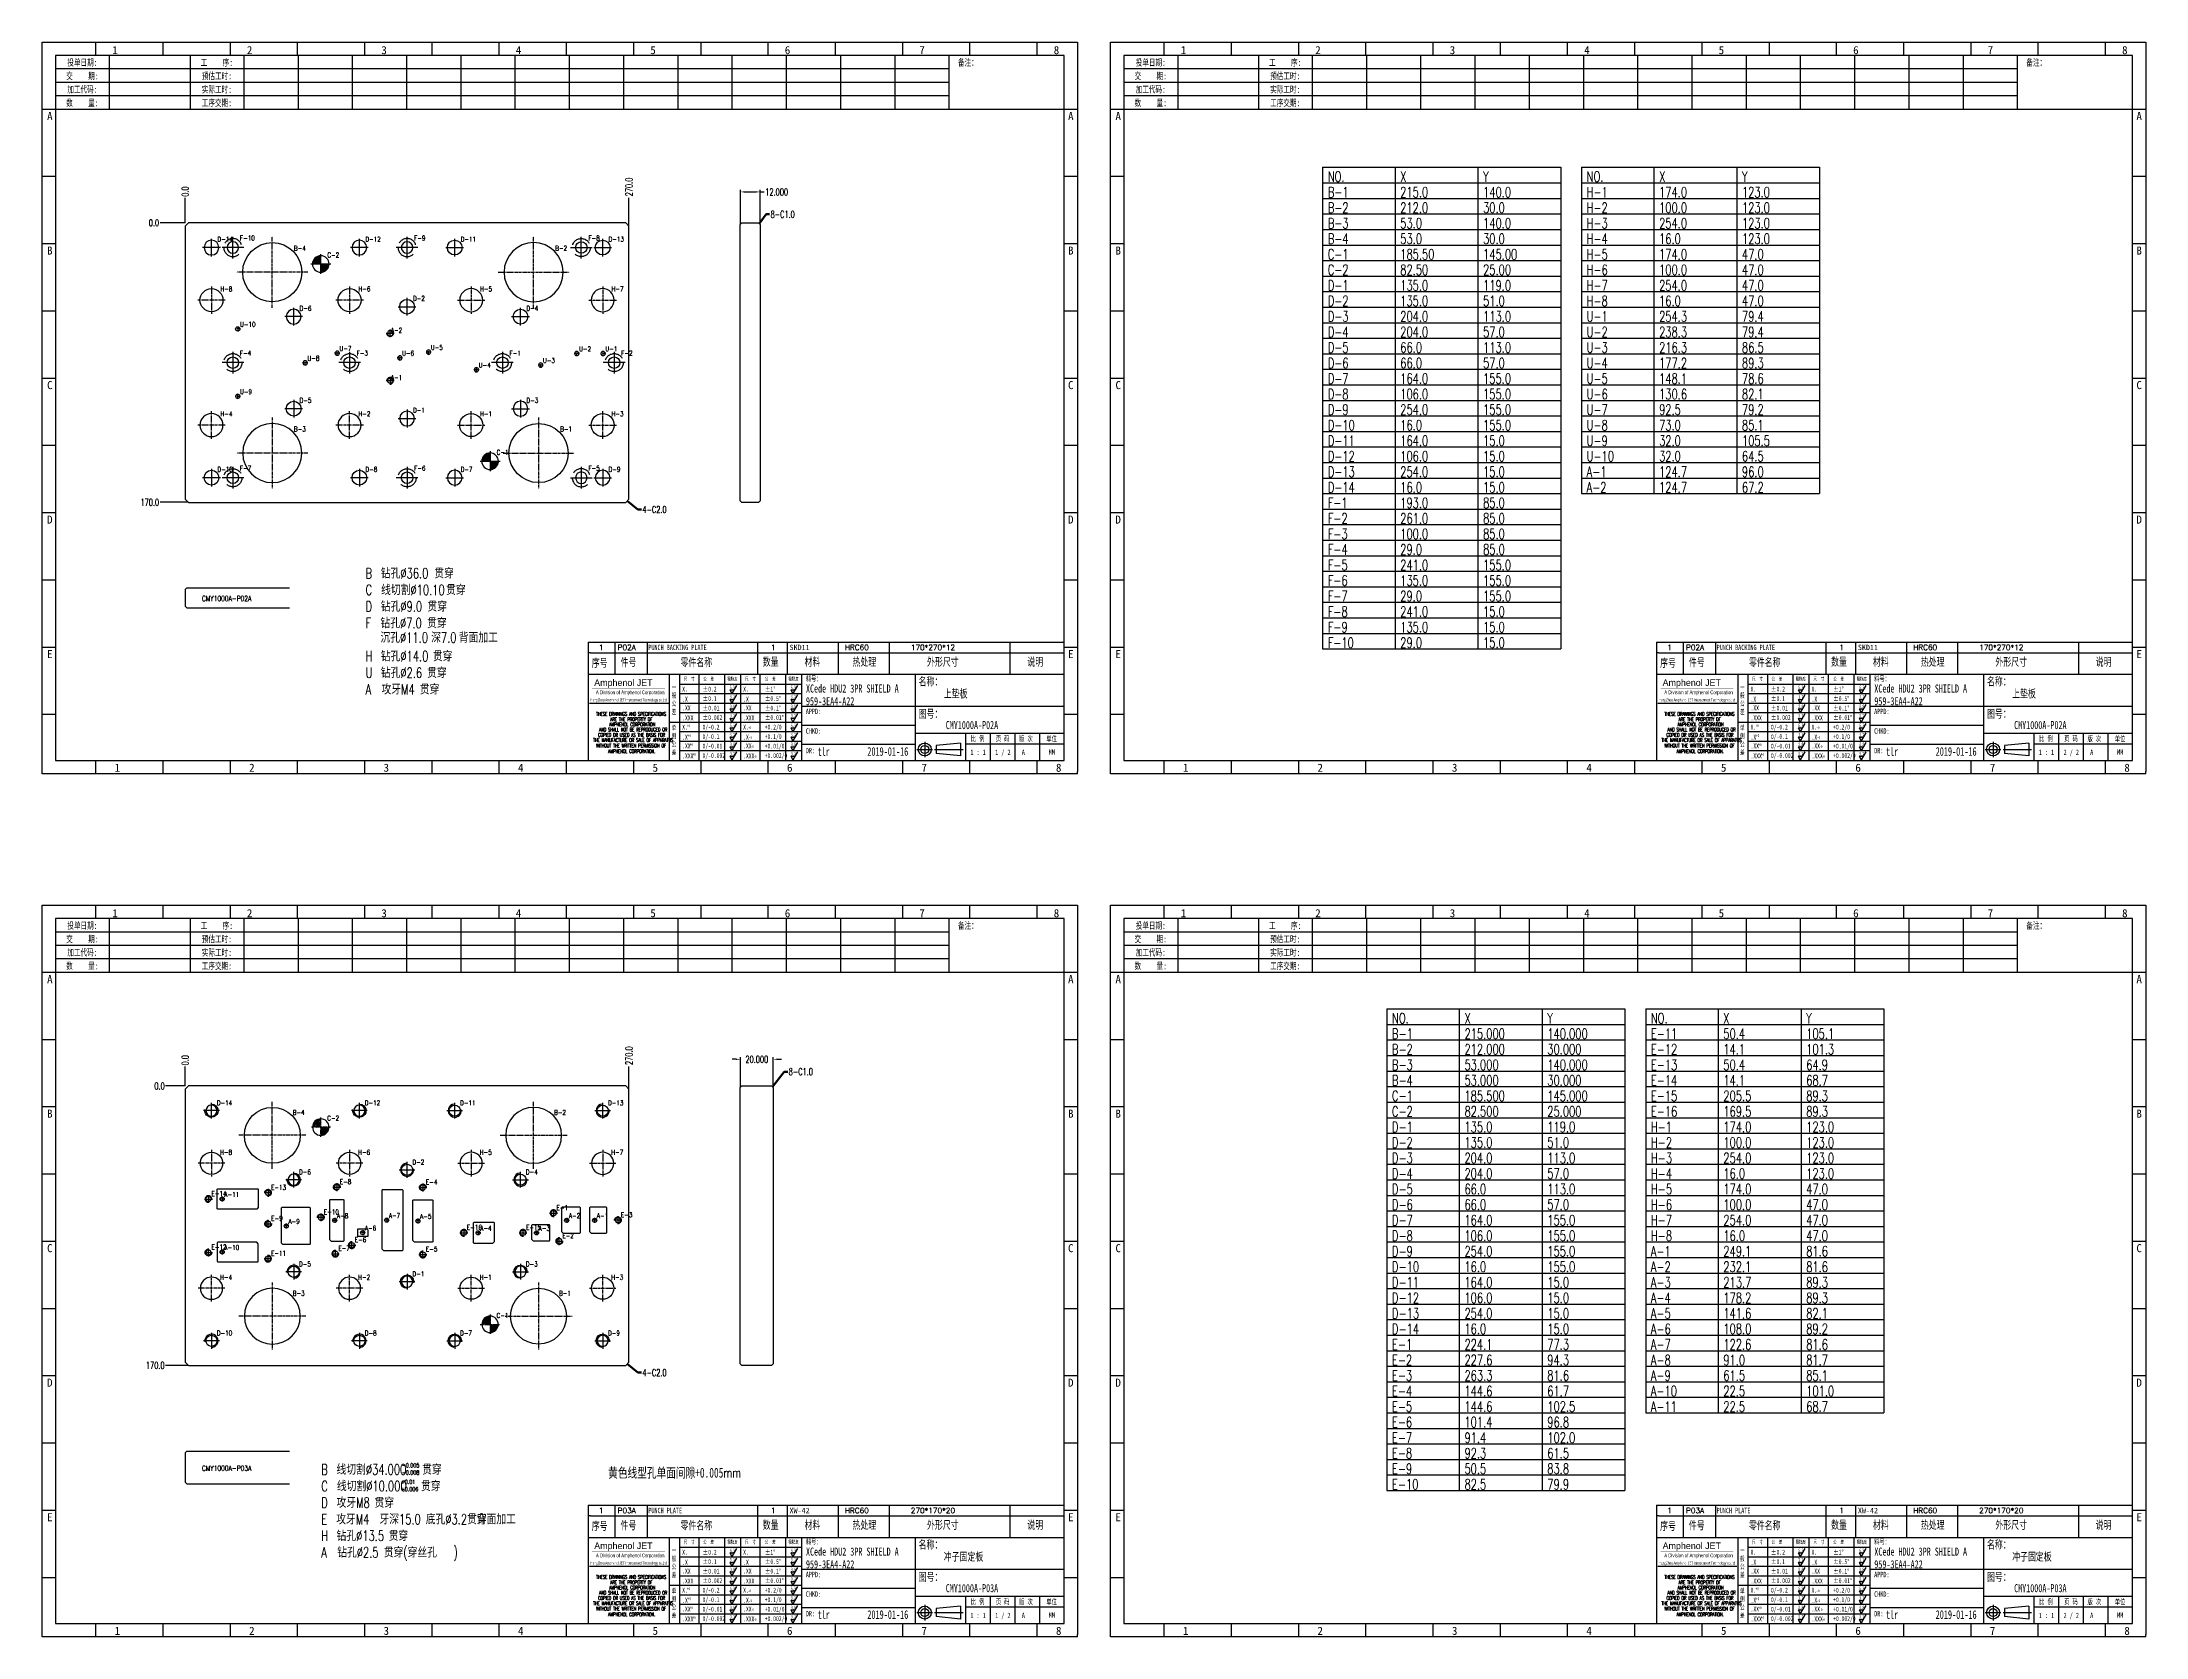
# Model space of a CAD drawing. Header units: millimetres. Extents: x -2852 to 5627, y -2271 to 1849.
# Drawn here: x 2876 to 4156, y 879 to 1849 of the extents above; entities that cross this region are included whole.
import ezdxf
from ezdxf.enums import TextEntityAlignment as Align

# ---------------------------------------------------------------- set-up
doc = ezdxf.new("R2010")
doc.units = ezdxf.units.MM
doc.header["$PDSIZE"] = 3
for name, pattern in [('CENTER', [50.8, 31.75, -6.35, 6.35, -6.35]), ('CENTER2', [1.125, 0.75, -0.125, 0.125, -0.125]), ('DASHED', [19.05, 12.7, -6.35])]:
    doc.linetypes.add(name, pattern=pattern)
for name, color, linetype in [('1', 7, 'Continuous'), ('41', 1, 'Continuous'), ('51', 1, 'CENTER2'), ('P02', 51, 'Continuous'), ('P03', 91, 'Continuous')]:
    doc.layers.add(name, color=color, linetype=linetype)
doc.styles.add('CH', font='仿宋_GB2312_0.ttf')
doc.styles.add('jet01', font='simplex.shx', dxfattribs={"width": 0.7, "bigfont": 'hztxt.shx'})
doc.styles.add('jet02', font='simplex.shx', dxfattribs={"width": 0.7})
doc.styles.add('SIMPLEX', font='SIMPLEX')
doc.styles.get("Standard").update_dxf_attribs({"font": '仿宋_GB2312_0.ttf', "width": 0.7})
doc.styles.add('TEXTSTYLE_1', font='TRIUMB.TTF')
doc.styles.add('TEXTSTYLE_2', font='TRIUM.TTF')
doc.styles.add('tk', font='', dxfattribs={"width": 0.7})
doc.styles.add('tk 2', font='仿宋_GB2312_0.ttf', dxfattribs={"width": 0.65})
doc.styles.add('tk 4', font='simplex.shx', dxfattribs={"width": 0.65, "bigfont": 'bigfont.shx'})
doc.styles.get('tk').set_extended_font_data('NSimSun')
doc.dimstyles.new('jet02', dxfattribs={"dimtxt": 3.5, "dimasz": 2.1, "dimexe": 1, "dimexo": 0, "dimgap": 0.5, "dimtad": 0, "dimtoh": 1, "dimdec": 3, "dimzin": 9, "dimdsep": 46, "dimtxsty": 'jet02', "dimcen": 0, "dimclrt": 256, "dimazin": 2, "dimtfac": 1, "dimtdec": 3, "dimtofl": 0, "dimtmove": 0, "dimatfit": 1, "dimfxl": 0, "dimarcsym": 0})

msp = doc.modelspace()

# ---------------------------------------------------------------- texts
at = {"layer": '1', "ltscale": 0.05, "style": 'jet01', "width": 0.7}
for s, p in [('CMY1000A-P02A', (2973.2656, 1509.2129)), ('CMY1000A-P03A', (2973.2656, 980.2129))]:
    msp.add_text(s, height=3.083124, dxfattribs=at).set_placement(p)
at = {"layer": '41', "ltscale": 0.05, "style": 'jet01', "width": 0.7}
for s, height, p in [('NO.', 6.3, (3658.2173, 1764.2292)), ('X', 6.3, (3702.3173, 1764.2292)), ('Y', 6.3, (3752.7173, 1764.2292)), ('NO.', 6.3, (3815.7173, 1764.2292)), ('X', 6.3, (3859.8173, 1764.2292)), ('Y', 6.3, (3910.2173, 1764.2292)), ('B-1', 6.3, (3658.2173, 1754.7792)), ('215.0', 6.3, (3702.3173, 1754.7792)), ('140.0', 6.3, (3752.7173, 1754.7792)), ('H-1', 6.3, (3815.7173, 1754.7792)), ('174.0', 6.3, (3859.8173, 1754.7792)), ('123.0', 6.3, (3910.2173, 1754.7792)), ('B-2', 6.3, (3658.2173, 1745.3292)), ('B-3', 6.3, (3658.2173, 1735.8792)), ('212.0', 6.3, (3702.3173, 1745.3292)), ('53.0', 6.3, (3702.3173, 1735.8792)), ('30.0', 6.3, (3752.7173, 1745.3292)), ('140.0', 6.3, (3752.7173, 1735.8792)), ('H-2', 6.3, (3815.7173, 1745.3292)), ('H-3', 6.3, (3815.7173, 1735.8792)), ('254.0', 6.3, (3859.8173, 1735.8792)), ('100.0', 6.3, (3859.8173, 1745.3292)), ('123.0', 6.3, (3910.2173, 1745.3292)), ('123.0', 6.3, (3910.2173, 1735.8792)), ('D-14', 2.94, (2982.6637, 1727.8402)), ('F-10', 2.94, (2996.3708, 1728.5473)), ('D-12', 2.94, (3072.6637, 1727.8402)), ('F-9', 2.94, (3102.3708, 1728.5473)), ('D-11', 2.94, (3130.6637, 1727.8402)), ('F-8', 2.94, (3208.3708, 1728.5473)), ('D-13', 2.94, (3220.6637, 1727.8402)), ('B-4', 6.3, (3658.2173, 1726.4292)), ('53.0', 6.3, (3702.3173, 1726.4292)), ('30.0', 6.3, (3752.7173, 1726.4292)), ('H-4', 6.3, (3815.7173, 1726.4292)), ('16.0', 6.3, (3859.8173, 1726.4292)), ('123.0', 6.3, (3910.2173, 1726.4292)), ('B-4', 2.94, (3029.2096, 1722.3862)), ('C-2', 2.94, (3049.5526, 1718.2291)), ('B-2', 2.94, (3188.2096, 1722.3862)), ('C-1', 6.3, (3658.2173, 1716.9792)), ('185.50', 6.3, (3702.3173, 1716.9792)), ('145.00', 6.3, (3752.7173, 1716.9792)), ('H-5', 6.3, (3815.7173, 1716.9792)), ('174.0', 6.3, (3859.8173, 1716.9792)), ('47.0', 6.3, (3910.2173, 1716.9792)), ('C-2', 6.3, (3658.2173, 1707.5292)), ('D-1', 6.3, (3658.2173, 1698.0792)), ('82.50', 6.3, (3702.3173, 1707.5292)), ('135.0', 6.3, (3702.3173, 1698.0792)), ('25.00', 6.3, (3752.7173, 1707.5292)), ('119.0', 6.3, (3752.7173, 1698.0792)), ('H-6', 6.3, (3815.7173, 1707.5292)), ('H-7', 6.3, (3815.7173, 1698.0792)), ('254.0', 6.3, (3859.8173, 1698.0792)), ('100.0', 6.3, (3859.8173, 1707.5292)), ('47.0', 6.3, (3910.2173, 1707.5292)), ('47.0', 6.3, (3910.2173, 1698.0792)), ('H-8', 2.94, (2984.4314, 1697.608)), ('H-6', 2.94, (3068.4314, 1697.608)), ('D-2', 2.94, (3101.6637, 1691.8402)), ('H-5', 2.94, (3142.4314, 1697.608)), ('H-7', 2.94, (3222.4314, 1697.608)), ('D-2', 6.3, (3658.2173, 1688.6292)), ('135.0', 6.3, (3702.3173, 1688.6292)), ('51.0', 6.3, (3752.7173, 1688.6292)), ('H-8', 6.3, (3815.7173, 1688.6292)), ('16.0', 6.3, (3859.8173, 1688.6292)), ('47.0', 6.3, (3910.2173, 1688.6292)), ('U-10', 2.94, (2996.4009, 1676.0775)), ('D-6', 2.94, (3032.6637, 1685.8402)), ('D-4', 2.94, (3170.6637, 1685.8402)), ('D-3', 6.3, (3658.2173, 1679.1792)), ('204.0', 6.3, (3702.3173, 1679.1792)), ('113.0', 6.3, (3752.7173, 1679.1792)), ('U-1', 6.3, (3815.7173, 1679.1792)), ('254.3', 6.3, (3859.8173, 1679.1792)), ('79.4', 6.3, (3910.2173, 1679.1792)), ('U-7', 2.94, (3056.9009, 1661.3275)), ('A-2', 2.94, (3088.1923, 1672.4582)), ('U-5', 2.94, (3112.5009, 1661.9775)), ('U-2', 2.94, (3202.6709, 1661.1275)), ('U-1', 2.94, (3218.6709, 1661.1275)), ('D-4', 6.3, (3658.2173, 1669.7292)), ('D-5', 6.3, (3658.2173, 1660.2792)), ('204.0', 6.3, (3702.3173, 1669.7292)), ('66.0', 6.3, (3702.3173, 1660.2792)), ('57.0', 6.3, (3752.7173, 1669.7292)), ('113.0', 6.3, (3752.7173, 1660.2792)), ('U-2', 6.3, (3815.7173, 1669.7292)), ('U-3', 6.3, (3815.7173, 1660.2792)), ('238.3', 6.3, (3859.8173, 1669.7292)), ('216.3', 6.3, (3859.8173, 1660.2792)), ('79.4', 6.3, (3910.2173, 1669.7292)), ('86.5', 6.3, (3910.2173, 1660.2792)), ('F-4', 2.94, (2996.3708, 1658.5473)), ('U-8', 2.94, (3037.4009, 1655.4275)), ('F-3', 2.94, (3067.3708, 1658.5473)), ('U-6', 2.94, (3095.0009, 1658.4775)), ('U-4', 2.94, (3141.6209, 1651.2775)), ('F-1', 2.94, (3160.3708, 1658.5473)), ('U-3', 2.94, (3180.7209, 1654.0775)), ('F-2', 2.94, (3228.3708, 1658.5473)), ('D-6', 6.3, (3658.2173, 1650.8292)), ('66.0', 6.3, (3702.3173, 1650.8292)), ('57.0', 6.3, (3752.7173, 1650.8292)), ('U-4', 6.3, (3815.7173, 1650.8292)), ('177.2', 6.3, (3859.8173, 1650.8292)), ('89.3', 6.3, (3910.2173, 1650.8292)), ('A-1', 2.94, (3088.1923, 1643.6582)), ('D-7', 6.3, (3658.2173, 1641.3792)), ('164.0', 6.3, (3702.3173, 1641.3792)), ('155.0', 6.3, (3752.7173, 1641.3792)), ('U-5', 6.3, (3815.7173, 1641.3792)), ('148.1', 6.3, (3859.8173, 1641.3792)), ('78.6', 6.3, (3910.2173, 1641.3792)), ('U-9', 2.94, (2996.4009, 1635.0775)), ('D-5', 2.94, (3032.6637, 1629.8402)), ('D-1', 2.94, (3101.6637, 1623.8402)), ('D-3', 2.94, (3170.6637, 1629.8402)), ('D-8', 6.3, (3658.2173, 1631.9292)), ('D-9', 6.3, (3658.2173, 1622.4792)), ('254.0', 6.3, (3702.3173, 1622.4792)), ('106.0', 6.3, (3702.3173, 1631.9292)), ('155.0', 6.3, (3752.7173, 1631.9292)), ('155.0', 6.3, (3752.7173, 1622.4792)), ('U-6', 6.3, (3815.7173, 1631.9292)), ('U-7', 6.3, (3815.7173, 1622.4792)), ('92.5', 6.3, (3859.8173, 1622.4792)), ('130.6', 6.3, (3859.8173, 1631.9292)), ('82.1', 6.3, (3910.2173, 1631.9292)), ('79.2', 6.3, (3910.2173, 1622.4792)), ('H-4', 2.94, (2984.4314, 1621.608)), ('B-3', 2.94, (3029.2096, 1612.3862)), ('H-2', 2.94, (3068.4314, 1621.608)), ('H-1', 2.94, (3142.4314, 1621.608)), ('B-1', 2.94, (3191.2096, 1612.3862)), ('H-3', 2.94, (3222.4314, 1621.608)), ('D-10', 6.3, (3658.2173, 1613.0292)), ('16.0', 6.3, (3702.3173, 1613.0292)), ('155.0', 6.3, (3752.7173, 1613.0292)), ('U-8', 6.3, (3815.7173, 1613.0292)), ('73.0', 6.3, (3859.8173, 1613.0292)), ('85.1', 6.3, (3910.2173, 1613.0292)), ('C-1', 2.94, (3152.5526, 1598.2291)), ('D-11', 6.3, (3658.2173, 1603.5792)), ('D-12', 6.3, (3658.2173, 1594.1292)), ('164.0', 6.3, (3702.3173, 1603.5792)), ('106.0', 6.3, (3702.3173, 1594.1292)), ('15.0', 6.3, (3752.7173, 1603.5792)), ('15.0', 6.3, (3752.7173, 1594.1292)), ('U-9', 6.3, (3815.7173, 1603.5792)), ('U-10', 6.3, (3815.7173, 1594.1292)), ('32.0', 6.3, (3859.8173, 1603.5792)), ('32.0', 6.3, (3859.8173, 1594.1292)), ('64.5', 6.3, (3910.2173, 1594.1292)), ('105.5', 6.3, (3910.2173, 1603.5792)), ('D-10', 2.94, (2982.6637, 1587.8402)), ('F-7', 2.94, (2996.3708, 1588.5473)), ('D-8', 2.94, (3072.6637, 1587.8402)), ('F-6', 2.94, (3102.3708, 1588.5473)), ('D-7', 2.94, (3130.6637, 1587.8402)), ('F-5', 2.94, (3208.3708, 1588.5473)), ('D-9', 2.94, (3220.6637, 1587.8402)), ('D-13', 6.3, (3658.2173, 1584.6792)), ('254.0', 6.3, (3702.3173, 1584.6792)), ('15.0', 6.3, (3752.7173, 1584.6792)), ('A-1', 6.3, (3815.7173, 1584.6792)), ('124.7', 6.3, (3859.8173, 1584.6792)), ('96.0', 6.3, (3910.2173, 1584.6792)), ('D-14', 6.3, (3658.2173, 1575.2292)), ('16.0', 6.3, (3702.3173, 1575.2292)), ('15.0', 6.3, (3752.7173, 1575.2292)), ('A-2', 6.3, (3815.7173, 1575.2292)), ('124.7', 6.3, (3859.8173, 1575.2292)), ('67.2', 6.3, (3910.2173, 1575.2292)), ('F-1', 6.3, (3658.2173, 1565.7792)), ('F-2', 6.3, (3658.2173, 1556.3292)), ('261.0', 6.3, (3702.3173, 1556.3292)), ('193.0', 6.3, (3702.3173, 1565.7792)), ('85.0', 6.3, (3752.7173, 1565.7792)), ('85.0', 6.3, (3752.7173, 1556.3292)), ('F-3', 6.3, (3658.2173, 1546.8792)), ('100.0', 6.3, (3702.3173, 1546.8792)), ('85.0', 6.3, (3752.7173, 1546.8792)), ('F-4', 6.3, (3658.2173, 1537.4292)), ('29.0', 6.3, (3702.3173, 1537.4292)), ('85.0', 6.3, (3752.7173, 1537.4292)), ('B', 6.3, (3072.832, 1522.9463)), ('钻孔%%c36.0', 6.3, (3082.072, 1522.9463)), ('贯穿', 6.3, (3114.622, 1522.9463)), ('F-5', 6.3, (3658.2173, 1527.9792)), ('F-6', 6.3, (3658.2173, 1518.5292)), ('241.0', 6.3, (3702.3173, 1527.9792)), ('135.0', 6.3, (3702.3173, 1518.5292)), ('155.0', 6.3, (3752.7173, 1527.9792)), ('155.0', 6.3, (3752.7173, 1518.5292)), ('C', 6.3, (3072.832, 1512.8663)), ('线切割%%c10.10', 6.3, (3082.282, 1512.8663)), ('贯穿', 6.3, (3121.762, 1512.8663)), ('F-7', 6.3, (3658.2173, 1509.0792)), ('29.0', 6.3, (3702.3173, 1509.0792)), ('155.0', 6.3, (3752.7173, 1509.0792)), ('D', 6.3, (3072.832, 1502.7863)), ('F', 6.3, (3072.832, 1492.7063)), ('钻孔%%c7.0', 6.3, (3081.862, 1492.7063)), ('钻孔%%c9.0', 6.3, (3082.072, 1502.7863)), ('贯穿', 6.3, (3110.212, 1492.7063)), ('贯穿', 6.3, (3110.422, 1502.7863)), ('F-8', 6.3, (3658.2173, 1499.6292)), ('241.0', 6.3, (3702.3173, 1499.6292)), ('15.0', 6.3, (3752.7173, 1499.6292)), ('沉孔%%c11.0', 6.3, (3081.862, 1483.8863)), ('深7.0', 6.3, (3112.732, 1483.8863)), ('背面加工', 6.3, (3129.532, 1483.8863)), ('F-9', 6.3, (3658.2173, 1490.1792)), ('F-10', 6.3, (3658.2173, 1480.7292)), ('29.0', 6.3, (3702.3173, 1480.7292)), ('135.0', 6.3, (3702.3173, 1490.1792)), ('15.0', 6.3, (3752.7173, 1490.1792)), ('15.0', 6.3, (3752.7173, 1480.7292)), ('H', 6.3, (3072.832, 1472.5463)), ('钻孔%%c14.0', 6.3, (3082.072, 1472.5463)), ('贯穿', 6.3, (3113.782, 1472.5463)), ('U', 6.3, (3072.832, 1462.4663)), ('钻孔%%c2.6', 6.3, (3082.072, 1462.4663)), ('攻牙M4', 6.3, (3082.492, 1452.3863)), ('贯穿', 6.3, (3105.802, 1452.3863)), ('贯穿', 6.3, (3110.212, 1462.4663)), ('A', 6.3, (3072.832, 1452.3863)), ('NO.', 6.3, (3697.2989, 1252.3067)), ('X', 6.3, (3741.3989, 1252.3067)), ('Y', 6.3, (3791.7989, 1252.3067)), ('NO.', 6.3, (3854.7989, 1252.3067)), ('X', 6.3, (3898.8989, 1252.3067)), ('Y', 6.3, (3949.2989, 1252.3067)), ('B-1', 6.3, (3697.2989, 1242.8567)), ('215.000', 6.3, (3741.3989, 1242.8567)), ('140.000', 6.3, (3791.7989, 1242.8567)), ('E-11', 6.3, (3854.7989, 1242.8567)), ('50.4', 6.3, (3898.8989, 1242.8567)), ('105.1', 6.3, (3949.2989, 1242.8567)), ('B-2', 6.3, (3697.2989, 1233.4067)), ('B-3', 6.3, (3697.2989, 1223.9567)), ('212.000', 6.3, (3741.3989, 1233.4067)), ('53.000', 6.3, (3741.3989, 1223.9567)), ('30.000', 6.3, (3791.7989, 1233.4067)), ('140.000', 6.3, (3791.7989, 1223.9567)), ('E-12', 6.3, (3854.7989, 1233.4067)), ('E-13', 6.3, (3854.7989, 1223.9567)), ('50.4', 6.3, (3898.8989, 1223.9567)), ('14.1', 6.3, (3898.8989, 1233.4067)), ('64.9', 6.3, (3949.2989, 1223.9567)), ('101.3', 6.3, (3949.2989, 1233.4067)), ('B-4', 6.3, (3697.2989, 1214.5067)), ('53.000', 6.3, (3741.3989, 1214.5067)), ('30.000', 6.3, (3791.7989, 1214.5067)), ('E-14', 6.3, (3854.7989, 1214.5067)), ('14.1', 6.3, (3898.8989, 1214.5067)), ('68.7', 6.3, (3949.2989, 1214.5067)), ('D-14', 2.94, (2982.3101, 1202.4867)), ('D-12', 2.94, (3072.3101, 1202.4867)), ('D-11', 2.94, (3130.3101, 1202.4867)), ('D-13', 2.94, (3220.3101, 1202.4867)), ('C-1', 6.3, (3697.2989, 1205.0567)), ('185.500', 6.3, (3741.3989, 1205.0567)), ('145.000', 6.3, (3791.7989, 1205.0567)), ('E-15', 6.3, (3854.7989, 1205.0567)), ('205.5', 6.3, (3898.8989, 1205.0567)), ('89.3', 6.3, (3949.2989, 1205.0567)), ('B-4', 2.94, (3028.5025, 1196.6791)), ('C-2', 2.94, (3049.5172, 1193.1938)), ('B-2', 2.94, (3187.5025, 1196.6791)), ('C-2', 6.3, (3697.2989, 1195.6067)), ('D-1', 6.3, (3697.2989, 1186.1567)), ('82.500', 6.3, (3741.3989, 1195.6067)), ('135.0', 6.3, (3741.3989, 1186.1567)), ('25.000', 6.3, (3791.7989, 1195.6067)), ('119.0', 6.3, (3791.7989, 1186.1567)), ('E-16', 6.3, (3854.7989, 1195.6067)), ('H-1', 6.3, (3854.7989, 1186.1567)), ('169.5', 6.3, (3898.8989, 1195.6067)), ('174.0', 6.3, (3898.8989, 1186.1567)), ('89.3', 6.3, (3949.2989, 1195.6067)), ('123.0', 6.3, (3949.2989, 1186.1567)), ('D-2', 6.3, (3697.2989, 1176.7067)), ('135.0', 6.3, (3741.3989, 1176.7067)), ('51.0', 6.3, (3791.7989, 1176.7067)), ('H-2', 6.3, (3854.7989, 1176.7067)), ('100.0', 6.3, (3898.8989, 1176.7067)), ('123.0', 6.3, (3949.2989, 1176.7067)), ('H-8', 2.94, (2984.2547, 1172.4312)), ('H-6', 2.94, (3068.2547, 1172.4312)), ('D-2', 2.94, (3101.3101, 1166.4867)), ('H-5', 2.94, (3142.2547, 1172.4312)), ('H-7', 2.94, (3222.2547, 1172.4312)), ('D-3', 6.3, (3697.2989, 1167.2567)), ('204.0', 6.3, (3741.3989, 1167.2567)), ('113.0', 6.3, (3791.7989, 1167.2567)), ('H-3', 6.3, (3854.7989, 1167.2567)), ('254.0', 6.3, (3898.8989, 1167.2567)), ('123.0', 6.3, (3949.2989, 1167.2567)), ('E-13', 2.94, (3015.2959, 1151.1225)), ('D-6', 2.94, (3032.3101, 1160.4867)), ('E-8', 2.94, (3057.1459, 1154.5725)), ('E-4', 2.94, (3109.4959, 1154.3725)), ('D-4', 2.94, (3170.3101, 1160.4867)), ('D-4', 6.3, (3697.2989, 1157.8067)), ('D-5', 6.3, (3697.2989, 1148.3567)), ('204.0', 6.3, (3741.3989, 1157.8067)), ('66.0', 6.3, (3741.3989, 1148.3567)), ('57.0', 6.3, (3791.7989, 1157.8067)), ('113.0', 6.3, (3791.7989, 1148.3567)), ('H-4', 6.3, (3854.7989, 1157.8067)), ('H-5', 6.3, (3854.7989, 1148.3567)), ('16.0', 6.3, (3898.8989, 1157.8067)), ('174.0', 6.3, (3898.8989, 1148.3567)), ('47.0', 6.3, (3949.2989, 1148.3567)), ('123.0', 6.3, (3949.2989, 1157.8067)), ('E-14', 2.94, (2979.0459, 1147.3225)), ('A-11', 2.94, (2986.8656, 1146.7921)), ('E-1', 2.94, (3189.0159, 1138.7225)), ('D-6', 6.3, (3697.2989, 1138.9067)), ('66.0', 6.3, (3741.3989, 1138.9067)), ('57.0', 6.3, (3791.7989, 1138.9067)), ('H-6', 6.3, (3854.7989, 1138.9067)), ('100.0', 6.3, (3898.8989, 1138.9067)), ('47.0', 6.3, (3949.2989, 1138.9067)), ('E-9', 2.94, (3015.3959, 1132.2725)), ('A-9', 2.94, (3025.8656, 1130.3921)), ('E-10', 2.94, (3047.3959, 1136.1725)), ('A-8', 2.94, (3055.3656, 1133.7921)), ('A-6', 2.94, (3072.3656, 1126.3421)), ('A-7', 2.94, (3086.9656, 1133.9421)), ('A-5', 2.94, (3105.9656, 1133.4421)), ('E-16', 2.94, (3134.4159, 1126.7725)), ('A-4', 2.94, (3142.5856, 1126.2421)), ('E-15', 2.94, (3170.4209, 1126.7725)), ('A-3', 2.94, (3178.0856, 1126.2421)), ('A-2', 2.94, (3196.4856, 1133.8921)), ('A-1', 2.94, (3213.4856, 1133.8921)), ('E-3', 2.94, (3228.1659, 1134.4225)), ('D-7', 6.3, (3697.2989, 1129.4567)), ('164.0', 6.3, (3741.3989, 1129.4567)), ('155.0', 6.3, (3791.7989, 1129.4567)), ('H-7', 6.3, (3854.7989, 1129.4567)), ('254.0', 6.3, (3898.8989, 1129.4567)), ('47.0', 6.3, (3949.2989, 1129.4567)), ('E-12', 2.94, (2979.0459, 1114.8225)), ('A-10', 2.94, (2986.8656, 1114.5421)), ('E-11', 2.94, (3015.2959, 1111.0225)), ('E-7', 2.94, (3056.2459, 1114.0725)), ('E-6', 2.94, (3066.2459, 1119.2725)), ('E-5', 2.94, (3109.4959, 1113.5725)), ('E-2', 2.94, (3192.5159, 1121.7225)), ('D-8', 6.3, (3697.2989, 1120.0067)), ('D-9', 6.3, (3697.2989, 1110.5567)), ('254.0', 6.3, (3741.3989, 1110.5567)), ('106.0', 6.3, (3741.3989, 1120.0067)), ('155.0', 6.3, (3791.7989, 1120.0067)), ('155.0', 6.3, (3791.7989, 1110.5567)), ('A-1', 6.3, (3854.7989, 1110.5567)), ('H-8', 6.3, (3854.7989, 1120.0067)), ('249.1', 6.3, (3898.8989, 1110.5567)), ('16.0', 6.3, (3898.8989, 1120.0067)), ('47.0', 6.3, (3949.2989, 1120.0067)), ('81.6', 6.3, (3949.2989, 1110.5567)), ('D-5', 2.94, (3032.3101, 1104.4867)), ('D-1', 2.94, (3101.3101, 1098.4867)), ('D-3', 2.94, (3170.3101, 1104.4867)), ('D-10', 6.3, (3697.2989, 1101.1067)), ('16.0', 6.3, (3741.3989, 1101.1067)), ('155.0', 6.3, (3791.7989, 1101.1067)), ('A-2', 6.3, (3854.7989, 1101.1067)), ('232.1', 6.3, (3898.8989, 1101.1067)), ('81.6', 6.3, (3949.2989, 1101.1067)), ('H-4', 2.94, (2984.2547, 1096.4312)), ('B-3', 2.94, (3028.5025, 1086.6791)), ('H-2', 2.94, (3068.2547, 1096.4312)), ('H-1', 2.94, (3142.2547, 1096.4312)), ('B-1', 2.94, (3190.5025, 1086.6791)), ('H-3', 2.94, (3222.2547, 1096.4312)), ('D-11', 6.3, (3697.2989, 1091.6567)), ('D-12', 6.3, (3697.2989, 1082.2067)), ('164.0', 6.3, (3741.3989, 1091.6567)), ('106.0', 6.3, (3741.3989, 1082.2067)), ('15.0', 6.3, (3791.7989, 1091.6567)), ('15.0', 6.3, (3791.7989, 1082.2067)), ('A-3', 6.3, (3854.7989, 1091.6567)), ('A-4', 6.3, (3854.7989, 1082.2067)), ('213.7', 6.3, (3898.8989, 1091.6567)), ('178.2', 6.3, (3898.8989, 1082.2067)), ('89.3', 6.3, (3949.2989, 1091.6567)), ('89.3', 6.3, (3949.2989, 1082.2067)), ('C-1', 2.94, (3152.5172, 1073.1938)), ('D-13', 6.3, (3697.2989, 1072.7567)), ('254.0', 6.3, (3741.3989, 1072.7567)), ('15.0', 6.3, (3791.7989, 1072.7567)), ('A-5', 6.3, (3854.7989, 1072.7567)), ('141.6', 6.3, (3898.8989, 1072.7567)), ('82.1', 6.3, (3949.2989, 1072.7567)), ('D-10', 2.94, (2982.3101, 1062.4867)), ('D-8', 2.94, (3072.3101, 1062.4867)), ('D-7', 2.94, (3130.3101, 1062.4867)), ('D-9', 2.94, (3220.3101, 1062.4867)), ('D-14', 6.3, (3697.2989, 1063.3067)), ('16.0', 6.3, (3741.3989, 1063.3067)), ('15.0', 6.3, (3791.7989, 1063.3067)), ('A-6', 6.3, (3854.7989, 1063.3067)), ('108.0', 6.3, (3898.8989, 1063.3067)), ('89.2', 6.3, (3949.2989, 1063.3067)), ('E-1', 6.3, (3697.2989, 1053.8567)), ('E-2', 6.3, (3697.2989, 1044.4067)), ('224.1', 6.3, (3741.3989, 1053.8567)), ('227.6', 6.3, (3741.3989, 1044.4067)), ('77.3', 6.3, (3791.7989, 1053.8567)), ('94.3', 6.3, (3791.7989, 1044.4067)), ('A-7', 6.3, (3854.7989, 1053.8567)), ('A-8', 6.3, (3854.7989, 1044.4067)), ('91.0', 6.3, (3898.8989, 1044.4067)), ('122.6', 6.3, (3898.8989, 1053.8567)), ('81.6', 6.3, (3949.2989, 1053.8567)), ('81.7', 6.3, (3949.2989, 1044.4067)), ('E-3', 6.3, (3697.2989, 1034.9567)), ('263.3', 6.3, (3741.3989, 1034.9567)), ('81.6', 6.3, (3791.7989, 1034.9567)), ('A-9', 6.3, (3854.7989, 1034.9567)), ('61.5', 6.3, (3898.8989, 1034.9567)), ('85.1', 6.3, (3949.2989, 1034.9567)), ('E-4', 6.3, (3697.2989, 1025.5067)), ('144.6', 6.3, (3741.3989, 1025.5067)), ('61.7', 6.3, (3791.7989, 1025.5067)), ('A-10', 6.3, (3854.7989, 1025.5067)), ('22.5', 6.3, (3898.8989, 1025.5067)), ('101.0', 6.3, (3949.2989, 1025.5067)), ('E-5', 6.3, (3697.2989, 1016.0567)), ('E-6', 6.3, (3697.2989, 1006.6067)), ('144.6', 6.3, (3741.3989, 1016.0567)), ('101.4', 6.3, (3741.3989, 1006.6067)), ('96.8', 6.3, (3791.7989, 1006.6067)), ('102.5', 6.3, (3791.7989, 1016.0567)), ('A-11', 6.3, (3854.7989, 1016.0567)), ('22.5', 6.3, (3898.8989, 1016.0567)), ('68.7', 6.3, (3949.2989, 1016.0567)), ('E-7', 6.3, (3697.2989, 997.1567)), ('91.4', 6.3, (3741.3989, 997.1567)), ('102.0', 6.3, (3791.7989, 997.1567)), ('E-8', 6.3, (3697.2989, 987.7067)), ('92.3', 6.3, (3741.3989, 987.7067)), ('61.5', 6.3, (3791.7989, 987.7067)), ('C', 6.3, (3045.9043, 967.7433)), ('B', 6.3, (3045.9043, 977.8233)), ('线切割%%c34.000', 6.3, (3055.1443, 977.8233)), ('线切割%%c10.000', 6.3, (3055.3543, 967.7433)), ('+0.01', 2.52, (3094.2043, 972.1533)), ('-0.005', 2.52, (3094.8343, 982.2333)), ('-0.008', 2.52, (3094.8343, 977.8233)), ('贯穿', 6.3, (3106.5103, 967.7433)), ('贯穿', 6.3, (3107.2243, 977.8233)), ('E-9', 6.3, (3697.2989, 978.2567)), ('E-10', 6.3, (3697.2989, 968.8067)), ('50.5', 6.3, (3741.3989, 978.2567)), ('82.5', 6.3, (3741.3989, 968.8067)), ('83.8', 6.3, (3791.7989, 978.2567)), ('79.9', 6.3, (3791.7989, 968.8067)), ('D', 6.3, (3045.9043, 957.6633)), ('攻牙M8', 6.3, (3055.1443, 957.6633)), ('贯穿', 6.3, (3078.2443, 957.6633)), ('+0.006', 2.52, (3094.2043, 967.7433)), ('E', 6.3, (3045.9043, 947.5833)), ('攻牙M4', 6.3, (3054.9343, 947.5833)), (' 牙深15.0 底孔%%c3.2贯穿', 6.3, (3078.2443, 947.5833)), ('背面加工', 6.3, (3140.4754, 947.5833)), ('H', 6.3, (3045.9043, 937.5033)), ('钻孔%%c13.5', 6.3, (3055.1443, 937.5033)), ('贯穿', 6.3, (3083.9143, 927.4233)), ('贯穿', 6.3, (3086.8543, 937.5033)), ('(穿丝孔   )', 6.3, (3095.7107, 927.4233)), ('A', 6.3, (3045.9043, 927.4233)), ('钻孔%%c2.5', 6.3, (3055.5643, 927.4233))]:
    msp.add_text(s, height=height, dxfattribs=at).set_placement(p)
at = {"layer": '41', "ltscale": 0.05, "char_height": 4.2, "attachment_point": 4, "style": 'jet02'}
for s, insert in [('8-C1.0', (3319.2184, 1744.5204)), ('4-C2.0', (3241.2173, 1564.9059)), ('8-C1.0', (3330.2353, 1222.9156)), ('4-C2.0', (3241.2173, 1039.9059))]:
    msp.add_mtext(s, dxfattribs=dict(at, insert=insert))
at = {"layer": '41', "color": 2, "ltscale": 0.05, "insert": (3220.4364, 978.6879), "char_height": 6, "attachment_point": 4, "style": 'jet02'}
msp.add_mtext('{\\fSimSun|b0|i0|c134|p54;黄色线型孔单面间隙+0.005}mm', dxfattribs=at)

# ---------------------------------------------------------------- blocks, each defined once
blk = doc.blocks.new('A3-N')
at = {"layer": '1', "color": 1}
for p, q in [((0, 0), (0, 296.73)), ((0, 296.73), (420, 296.73)), ((21.82, 291.27), (21.82, 296.73)), ((49.09, 291.27), (49.09, 296.73)), ((76.36, 291.27), (76.36, 296.73)), ((103.64, 291.27), (103.64, 296.73)), ((103.64, 291.27), (103.64, 296.73)), ((103.64, 291.27), (103.64, 296.73)), ((130.91, 291.27), (130.91, 296.73)), ((158.18, 291.27), (158.18, 296.73)), ((185.45, 291.27), (185.45, 296.73)), ((212.73, 291.27), (212.73, 296.73)), ((240, 291.27), (240, 296.73)), ((267.27, 291.27), (267.27, 296.73)), ((294.55, 291.27), (294.55, 296.73)), ((321.82, 291.27), (321.82, 296.73)), ((349.09, 291.27), (349.09, 296.73)), ((376.36, 291.27), (376.36, 296.73)), ((403.64, 291.27), (403.64, 296.73)), ((420, 296.73), (420, 1)), ((5.45, 269.45), (0, 269.45)), ((420, 269.45), (414.55, 269.45)), ((5.45, 242.18), (0, 242.18)), ((420, 242.18), (414.55, 242.18)), ((5.45, 214.91), (0, 214.91)), ((420, 214.91), (414.55, 214.91)), ((5.45, 187.64), (0, 187.64)), ((420, 187.64), (414.55, 187.64)), ((5.45, 160.36), (0, 160.36)), ((420, 160.36), (414.55, 160.36)), ((5.45, 133.09), (0, 133.09)), ((420, 133.09), (414.55, 133.09)), ((5.45, 105.82), (0, 105.82)), ((420, 105.82), (414.55, 105.82)), ((5.45, 78.55), (0, 78.55)), ((420, 78.55), (414.55, 78.55)), ((5.45, 51.27), (0, 51.27)), ((420, 51.27), (414.55, 51.27)), ((222.45, 49.09), (221.45, 49.09)), ((221.45, 49.09), (221.45, 40.36)), ((222.45, 49.09), (414.55, 49.09)), ((232.36, 49.09), (232.36, 40.36)), ((245.45, 49.09), (245.45, 40.36)), ((290.18, 49.09), (290.18, 40.36)), ((302.18, 49.09), (302.18, 40.36)), ((322.91, 49.09), (322.91, 40.36)), ((343.64, 49.09), (343.64, 40.36)), ((392.73, 40.36), (392.73, 49.09)), ((258.55, 40.36), (258.55, 5.44)), ((266.45, 40.36), (266.45, 5.44)), ((276.78, 40.36), (276.78, 5.45)), ((291.18, 40.36), (291.18, 5.45)), ((301.51, 40.37), (301.51, 5.46)), ((308.01, 40.36), (308.01, 5.45)), ((354.09, 40.36), (354.09, 5.45)), ((308.01, 32.39), (258.55, 32.39)), ((308.01, 28.54), (258.55, 28.54)), ((414.55, 27.27), (308.01, 27.27)), ((5.45, 24), (0, 24)), ((308.01, 24.69), (258.55, 24.69)), ((354.09, 19.63), (308.01, 19.63)), ((420, 24), (414.55, 24)), ((308.01, 16.99), (258.55, 16.99)), ((308.01, 13.14), (258.55, 13.14)), ((308.01, 9.29), (258.55, 9.29)), ((308.01, 11.99), (354.09, 11.99)), ((414.55, 16.36), (354.09, 16.36)), ((372.51, 12.49), (362.69, 11.5)), ((362.69, 11.5), (362.69, 8.23)), ((372.51, 12.49), (372.51, 7.25)), ((374.55, 16.36), (374.55, 5.45)), ((414.55, 12), (374.55, 12)), ((384.55, 16.36), (384.55, 5.45)), ((394.55, 16.36), (394.55, 5.45)), ((404.55, 16.36), (404.55, 5.45)), ((1, 0), (0, 0)), ((420, 0), (1, 0)), ((21.82, 0), (21.82, 5.45)), ((49.09, 0), (49.09, 5.45)), ((76.36, 0), (76.36, 5.45)), ((103.64, 0), (103.64, 5.45)), ((130.91, 0), (130.91, 5.45)), ((158.18, 0), (158.18, 5.45)), ((185.45, 0), (185.45, 5.45)), ((212.73, 0), (212.73, 5.45)), ((240, 0), (240, 5.45)), ((267.27, 0), (267.27, 5.45)), ((294.55, 0), (294.55, 5.45)), ((321.82, 0), (321.82, 5.45)), ((349.09, 0), (349.09, 5.45)), ((372.51, 7.25), (362.69, 8.23)), ((376.36, 0), (376.36, 5.45)), ((403.64, 0), (403.64, 5.45)), ((420, 0), (420, 1))]:
    blk.add_line(p, q, dxfattribs=at)
at = {"layer": '1'}
for p, q in [((414.55, 278.18), (414.55, 284.73)), ((221.45, 40.36), (221.45, 5.45)), ((221.45, 40.36), (414.55, 40.36)), ((221.45, 40.36), (414.55, 40.36)), ((254.41, 40.36), (254.41, 5.45)), ((308.01, 36.24), (258.55, 36.24)), ((283.28, 40.36), (283.28, 5.45)), ((222.08, 28.67), (254.12, 28.67)), ((308.01, 20.84), (254.41, 20.84))]:
    blk.add_line(p, q, dxfattribs=at)
at = {"layer": '1', "color": 1, "ltscale": 0.05}
for p, q in [((281.68, 35.84), (279.79, 32.56)), ((306.41, 35.84), (304.52, 32.56)), ((278.93, 34.04), (279.79, 32.56)), ((278.93, 34.04), (280.65, 34.04)), ((278.93, 30.19), (279.79, 28.71)), ((278.93, 30.19), (280.65, 30.19)), ((278.93, 26.34), (279.79, 24.86)), ((278.93, 26.34), (280.65, 26.34)), ((281.68, 31.99), (279.79, 28.71)), ((281.68, 28.14), (279.79, 24.86)), ((303.66, 34.05), (304.52, 32.56)), ((303.66, 34.05), (305.38, 34.05)), ((303.66, 30.2), (305.38, 30.2)), ((303.66, 30.2), (304.52, 28.71)), ((303.66, 26.35), (304.52, 24.86)), ((303.66, 26.35), (305.38, 26.35)), ((306.41, 31.99), (304.52, 28.71)), ((306.41, 28.14), (304.52, 24.86)), ((278.93, 22.49), (280.65, 22.49)), ((278.93, 22.49), (279.79, 21.01)), ((278.93, 18.66), (279.79, 17.17)), ((278.93, 18.66), (280.65, 18.66)), ((281.68, 24.29), (279.79, 21.01)), ((281.68, 20.45), (279.79, 17.17)), ((303.66, 22.5), (305.38, 22.5)), ((303.66, 22.5), (304.52, 21.01)), ((303.66, 18.66), (304.52, 17.18)), ((303.66, 18.66), (305.38, 18.66)), ((306.41, 24.29), (304.52, 21.01)), ((306.41, 20.46), (304.52, 17.18)), ((278.93, 14.81), (280.65, 14.81)), ((278.93, 14.81), (279.79, 13.32)), ((278.93, 10.96), (279.79, 9.47)), ((278.93, 10.96), (280.65, 10.96)), ((281.68, 16.6), (279.79, 13.32)), ((281.68, 12.75), (279.79, 9.47)), ((281.68, 8.9), (279.79, 5.62)), ((303.66, 14.81), (305.38, 14.81)), ((303.66, 14.81), (304.52, 13.33)), ((303.66, 10.96), (304.52, 9.48)), ((303.66, 10.96), (305.38, 10.96)), ((306.41, 16.61), (304.52, 13.33)), ((306.41, 12.76), (304.52, 9.48)), ((306.41, 8.91), (304.52, 5.63)), ((278.93, 7.11), (279.79, 5.62)), ((278.93, 7.11), (280.65, 7.11)), ((303.66, 7.11), (305.38, 7.11)), ((303.66, 7.11), (304.52, 5.63))]:
    blk.add_line(p, q, dxfattribs=at)
at = {"layer": '1', "color": 1, "ltscale": 0.1}
for p, q in [((354.86, 9.87), (361.17, 9.87)), ((358.01, 13.02), (358.01, 6.71)), ((362.03, 9.87), (373.54, 9.87))]:
    blk.add_line(p, q, dxfattribs=at)
at = {"layer": '1'}
blk.add_lwpolyline([(221.45, 5.45), (414.55, 5.45), (414.55, 291.27), (5.45, 291.27), (5.45, 5.45), (414.55, 5.45)], dxfattribs=at)
at = {"layer": '1', "color": 7, "linetype": 'Continuous', "const_width": 0.123}
blk.add_lwpolyline([(223.11, 34.74), (252.6, 34.76)], dxfattribs=at)
at = {"layer": '1', "color": 1}
for radius in [2.62, 1.64]:
    blk.add_circle((358.01, 9.87), radius, dxfattribs=at)
at = {"layer": '41'}
for p, q in [((27.27, 291.27), (27.27, 269.45)), ((60, 291.27), (60, 269.45)), ((81.82, 291.27), (81.82, 269.45)), ((103.82, 291.27), (103.82, 269.45)), ((125.82, 291.27), (125.82, 269.45)), ((147.82, 291.27), (147.82, 269.45)), ((169.82, 291.27), (169.82, 269.45)), ((191.82, 291.27), (191.82, 269.45)), ((213.82, 291.27), (213.82, 269.45)), ((235.82, 291.27), (235.82, 269.45)), ((257.82, 291.27), (257.82, 269.45)), ((279.82, 291.27), (279.82, 269.45)), ((301.82, 291.27), (301.82, 269.45)), ((323.82, 291.27), (323.82, 269.45)), ((345.82, 291.27), (345.82, 269.45)), ((367.82, 291.27), (367.82, 269.45)), ((367.82, 285.82), (5.45, 285.82)), ((367.82, 280.36), (5.45, 280.36)), ((367.82, 274.91), (5.45, 274.91)), ((414.55, 269.45), (5.45, 269.45))]:
    blk.add_line(p, q, dxfattribs=at)
at = {"layer": '1', "style": 'tk', "width": 0.7}
for s, p in [('投单日期:', (16.36, 288.55)), ('工    序:', (70.91, 288.55)), ('备注：', (375.51, 288.55)), ('交    期:', (16.36, 283.09)), ('预估工时:', (70.91, 283.09)), ('加工代码:', (16.36, 277.64)), ('数    量:', (16.36, 272.18)), ('工序交期:', (70.91, 272.18)), ('实际工时:', (70.91, 277.64))]:
    blk.add_text(s, height=2.727, dxfattribs=at).set_placement(p, align=Align.MIDDLE)
at = {"layer": '1', "color": 1}
for s, p in [('1', (29.64, 295.11)), ('2', (84.18, 295.11)), ('3', (138.73, 295.11)), ('4', (193.27, 295.11)), ('5', (247.82, 295.11)), ('6', (302.36, 295.11)), ('7', (356.91, 295.11)), ('8', (411.45, 295.11)), ('1', (30.53, 4.11)), ('2', (85.08, 4.11)), ('3', (139.62, 4.11)), ('4', (194.17, 4.11)), ('5', (248.72, 4.11)), ('6', (303.26, 4.11)), ('7', (357.81, 4.11)), ('8', (412.35, 4.11))]:
    blk.add_text(s, height=3.27, dxfattribs=at).set_placement(p, align=Align.TOP_CENTER)
for s, p in [('A', (2.04, 268.36)), ('B', (2.04, 213.82)), ('C', (2.04, 159.27)), ('D', (2.04, 104.73)), ('E', (2.04, 50.18))]:
    blk.add_text(s, height=3.27, dxfattribs=at).set_placement(p, align=Align.TOP_LEFT)
for s, p in [('A', (418.37, 268.36)), ('B', (418.37, 213.82)), ('C', (418.37, 159.27)), ('D', (418.37, 104.73)), ('E', (418.37, 50.18))]:
    blk.add_text(s, height=3.27, dxfattribs=at).set_placement(p, align=Align.TOP_RIGHT)
at = {"layer": '1', "color": 1, "style": 'tk 2', "width": 0.7}
for s, height, p in [('序号', 3.273, (222.96, 43.34)), ('件号', 3.273, (234.62, 43.61)), ('零件名称', 3.273, (258.97, 43.61)), ('数量', 3.273, (292.3, 43.78)), ('材料', 3.273, (309.27, 43.78)), ('热处理', 3.273, (328.71, 43.78)), ('外形尺寸', 3.273, (358.94, 43.78)), ('说明', 3.273, (399.61, 43.78)), ('料号：', 2.182, (309.77, 37.46)), ('名称：', 3.273, (355.52, 35.79)), ('图号：', 3.273, (355.52, 22.7)), ('比 例', 2.182, (376.69, 13.18)), ('页 码', 2.182, (386.85, 13.18)), ('版 次', 2.182, (396.31, 13.18)), ('单位', 2.182, (407.35, 13.18))]:
    blk.add_text(s, height=height, dxfattribs=at).set_placement(p)
at = {"layer": '1', "color": 7, "linetype": 'Continuous', "style": 'TEXTSTYLE_1'}
blk.add_text('Amphenol JET', height=2.7, dxfattribs=at).set_placement((223.96, 35.61))
at = {"layer": '1', "color": 1, "style": 'tk 2', "width": 0.7}
for s, p in [('X.', (259.64, 34.37)), ('%%P0.2', (267.9, 34.37)), ('X.', (284.37, 34.37)), ('%%P1%%D', (293.12, 34.37)), ('.X', (259.64, 30.28)), ('.XX', (259.64, 26.71)), ('%%P0.1', (267.9, 30.52)), ('%%P0.01', (267.9, 26.67)), ('.X', (284.37, 30.28)), ('.XX', (284.37, 26.71)), ('%%P0.5%%D', (293.12, 30.52)), ('%%P0.1%%D', (293.12, 26.67)), ('X.', (259.64, 18.97)), ('.XXX', (259.64, 22.68)), ('0/-0.2', (267.9, 18.97)), ('%%P0.002', (267.9, 22.82)), ('X.', (284.37, 18.97)), ('.XXX', (284.37, 22.68)), ('+0.2/0', (293.12, 18.97)), ('%%P0.01%%D', (293.12, 22.82)), ('.X', (259.64, 14.88)), ('.XX', (259.64, 11.31)), ('0/-0.1', (267.9, 15.12)), ('0/-0.01', (267.9, 11.27)), ('0/-0.002', (267.9, 7.42)), ('.X', (284.37, 14.88)), ('.XX', (284.37, 11.31)), ('+0.1/0', (293.12, 15.12)), ('+0.01/0', (293.12, 11.27)), ('+0.002/0', (293.12, 7.42)), ('.XXX', (259.64, 7.28)), ('.XXX', (284.37, 7.28))]:
    blk.add_text(s, height=2, dxfattribs=at).set_placement(p, align=Align.MIDDLE_LEFT)
at = {"layer": '1', "color": 1, "ltscale": 0.05, "style": 'tk 2', "width": 0.5}
for s, p in [('6.3', (279.01, 34.26)), ('6.3', (303.74, 34.27)), ('3.2', (279.01, 30.41)), ('0.8', (279.01, 26.56)), ('3.2', (303.74, 30.42)), ('0.8', (303.74, 26.57)), ('0.2', (279.01, 22.71)), ('6.3', (279.01, 18.87)), ('0.2', (303.74, 22.72)), ('6.3', (303.74, 18.88)), ('3.2', (279.01, 15.02)), ('0.8', (279.01, 11.17)), ('0.2', (279.01, 7.32)), ('3.2', (303.74, 15.03)), ('0.8', (303.74, 11.18)), ('0.2', (303.74, 7.33))]:
    blk.add_text(s, height=1.6, dxfattribs=at).set_placement(p)
at = {"layer": '1', "color": 7, "linetype": 'Continuous'}
for s, height, style, width, p in [('HangZhou Amphenol JET Interconnect Technology co.,ltd ', 1.2, 'TEXTSTYLE_2', 0.6, (222.47, 29.36)), ('A Division of Amphenol Corporation', 1.5, 'TEXTSTYLE_2', 0.7, (224.64, 32.29)), ('THESE DRAWINGS AND SPECIFICATIONS', 1.5, 'tk 4', 0.6, (224.73, 23.52)), ('AND SHALL NOT BE REPRODUCED OR', 1.5, 'tk 4', 0.6, (225.95, 17.17)), ('AMPHENOL CORPORATION', 1.5, 'tk 4', 0.6, (230.04, 19.27)), ('ARE THE PROPERTY OF', 1.5, 'tk 4', 0.6, (230.45, 21.35)), ('THE MANUFACTURE OR SALE OF APPARATUS', 1.5, 'tk 4', 0.6, (223.5, 12.92)), ('WITHOUT THE WRITTEN PERMISSION OF', 1.5, 'tk 4', 0.6, (224.73, 10.67)), ('COPIED OR USED AS THE BASIS FOR', 1.5, 'tk 4', 0.6, (225.54, 15.02)), ('AMPHENOL CORPORATION.', 1.5, 'tk 4', 0.6, (229.63, 8.4))]:
    blk.add_text(s, height=height, dxfattribs=dict(at, style=style, width=width)).set_placement(p)
at = {"layer": '1', "style": 'tk 2', "width": 0.7}
for s, p in [('APPD:', (309.77, 24.21)), ('CHKD:', (309.77, 16.27)), ('DR:', (309.77, 8.35))]:
    blk.add_text(s, height=2.182, dxfattribs=at).set_placement(p)
at = {"layer": '1', "color": 7, "style": 'tk 2', "width": 0.7}
blk.add_text('MM', height=2.182, dxfattribs=at).set_placement((408.31, 7.75))
at = {"layer": '1', "ltscale": 0.05, "char_height": 2, "width": 2.5195, "attachment_point": 1, "style": 'tk 2'}
for s, insert in [('一般公差', (255.39, 36.11)), ('单侧公差', (255.39, 19.71))]:
    blk.add_mtext(s, dxfattribs=dict(at, insert=insert))
at = {"layer": '1', "color": 1, "ltscale": 0.05, "char_height": 1.5, "width": 6.3627, "attachment_point": 1, "style": 'tk 2'}
for s, insert in [('尺  寸', (260.31, 39.25)), ('公  差', (268.17, 39.25)), ('粗糙度', (277.98, 39.25)), ('尺  寸', (285.2, 39.25)), ('公  差', (293.18, 39.25)), ('粗糙度', (302.71, 39.26))]:
    blk.add_mtext(s, dxfattribs=dict(at, insert=insert))
at = {"layer": '1', "color": 1, "ltscale": 0.05, "char_height": 1.2, "width": 5.1396, "attachment_point": 1, "line_spacing_factor": 0.8, "style": 'tk 2'}
for s, insert in [('+0', (261.58, 20.13)), ('-0', (286.31, 19.33)), ('+0', (261.88, 16.09)), ('+0', (262.79, 12.45)), ('-0', (286.61, 15.29)), ('-0', (287.51, 11.65)), ('+0', (263.87, 8.44)), ('-0', (288.59, 7.64))]:
    blk.add_mtext(s, dxfattribs=dict(at, insert=insert))
at = {"layer": '1', "style": 'tk 2', "width": 0.7}
for tag, p in [('PATR-NO1', (309.84, 32.96)), ('TITLE', (365.74, 30.9)), ('PATR-NO2', (309.84, 27.81)), ('DWG-NO:', (366.54, 18.14))]:
    blk.add_attdef(tag, p, '', height=3.27, dxfattribs=at)
at = {"layer": '1', "color": 1, "style": 'tk 2', "width": 0.7}
for tag, p in [('DRAW', (314.55, 7.27)), ('DATE', (334.72, 7.32))]:
    blk.add_attdef(tag, p, '', height=3.49, dxfattribs=at)
at = {"layer": '1', "style": 'tk 2', "width": 0.7}
for tag, p in [('SCALE', (376.55, 8.73)), ('SHEET', (386.6, 8.72)), ('REV', (397.38, 8.73))]:
    blk.add_attdef(tag, text='', height=2.18, dxfattribs=at).set_placement(p, align=Align.MIDDLE_LEFT)
blk = doc.blocks.new('FB3')
at = {"layer": '1', "color": 1}
for p, q in [((0, 4.36), (193.09, 4.36)), ((0, 4.36), (0, 0)), ((10.91, 4.36), (10.91, 0)), ((24, 4.36), (24, 0)), ((68.73, 4.36), (68.73, 0)), ((80.73, 4.36), (80.73, 0)), ((101.45, 4.36), (101.45, 0)), ((122.18, 4.36), (122.18, 0)), ((171.27, 0), (171.27, 4.36))]:
    blk.add_line(p, q, dxfattribs=at)
at = {"layer": '1'}
for tag, style, p in [('ITEM', 'SIMPLEX', (4.36, 2.18)), ('PARTNO', 'SIMPLEX', (12, 2.18)), ('QTY', 'SIMPLEX', (74.18, 2.18)), ('MATL', 'CH', (81.72, 2.18)), ('FINISH', 'SIMPLEX', (104.17, 2.18)), ('SPEC', 'SIMPLEX', (130.91, 2.18)), ('REMARK', 'SIMPLEX', (174.06, 2.18))]:
    blk.add_attdef(tag, text='', height=2.18, dxfattribs=dict(at, style=style)).set_placement(p, align=Align.MIDDLE_LEFT)
at = {"layer": '1', "style": 'tk', "width": 0.7}
blk.add_attdef('DIE', text='', height=2.18, dxfattribs=at).set_placement((24.43, 2.18), align=Align.MIDDLE_LEFT)
blk = doc.blocks.new('P03-CLAMP1')
at = {"layer": 'P03', "color": 6, "linetype": 'CENTER'}
for p, q in [((2.4, 0), (-2.4, 0)), ((0, 2.4), (0, -2.4))]:
    blk.add_line(p, q, dxfattribs=at)
at = {"layer": 'P03', "color": 4, "linetype": 'Continuous'}
blk.add_circle((0, 0), 1.6, dxfattribs=at)
at = {"layer": 'P03', "color": 4, "linetype": 'DASHED'}
blk.add_arc((0, 0), 2, 275.0197, 189.0761, dxfattribs=at)
blk = doc.blocks.new('P03-POST20')
at = {"layer": 'P03', "color": 6, "linetype": 'CENTER', "ltscale": 0.05}
for p, q in [((0, 20.4), (0, -20.4)), ((20.4, 0), (-20.4, 0))]:
    blk.add_line(p, q, dxfattribs=at)
at = {"layer": 'P03', "linetype": 'Continuous', "ltscale": 0.05}
blk.add_circle((0, 0), 17, dxfattribs=at)
blk = doc.blocks.new('P03-PIN10')
at = {"layer": 'P03', "color": 6, "linetype": 'CENTER', "ltscale": 0.05}
for p, q in [((6, 0), (-6, 0)), ((0, 6), (0, -6))]:
    blk.add_line(p, q, dxfattribs=at)
at = {"layer": 'P03', "linetype": 'Continuous', "ltscale": 0.05}
blk.add_circle((0, 0), 5, dxfattribs=at)
blk = doc.blocks.new('P03-DISK30')
at = {"layer": 'P03', "color": 6, "linetype": 'CENTER', "ltscale": 0.05}
for p, q in [((8.1, 0), (-8.1, 0)), ((0, 8.1), (0, -8.1))]:
    blk.add_line(p, q, dxfattribs=at)
at = {"layer": 'P03', "linetype": 'Continuous', "ltscale": 0.05}
blk.add_circle((0, 0), 6.75, dxfattribs=at)
blk = doc.blocks.new('P03-L8')
at = {"layer": 'P03', "color": 6, "linetype": 'CENTER'}
for p, q in [((4.8, 0), (-4.8, 0)), ((0, 4.8), (0, -4.8))]:
    blk.add_line(p, q, dxfattribs=at)
at = {"layer": 'P03', "linetype": 'Continuous'}
blk.add_circle((0, 0), 3.4, dxfattribs=at)
at = {"layer": 'P03', "color": 3, "linetype": 'Continuous'}
blk.add_arc((0, 0), 4, 275.0197, 189.0761, dxfattribs=at)
blk = doc.blocks.new('WCS')
at = {"layer": '1', "color": 6, "linetype": 'CENTER', "ltscale": 0.05}
for p, q in [((1.5, 0), (-1.5, 0)), ((0, 1.5), (0, -1.5))]:
    blk.add_line(p, q, dxfattribs=at)
at = {"layer": '1', "linetype": 'Continuous', "ltscale": 0.05}
blk.add_circle((0, 0), 1.25, dxfattribs=at)
blk = doc.blocks.new('*D5087')
at = {"layer": '41', "ltscale": 0.05}
for p, q in [((498.4, 4461.5), (495.9, 4461.5)), ((501, 4444.3), (501, 4462.7)), ((521, 4444.3), (521, 4462.7)), ((523.5, 4461.5), (526, 4461.5))]:
    blk.add_line(p, q, dxfattribs=at)
for points in [[(498.4, 4461.1), (498.4, 4461.9), (501, 4461.5)], [(523.5, 4461.9), (523.5, 4461.1), (521, 4461.5)]]:
    blk.add_solid(points, dxfattribs=at)
at = {"layer": 'Defpoints', "color": 0, "ltscale": 0.05}
for p in [(521, 4461.5), (501, 4444.3), (521, 4444.3)]:
    blk.add_point(p, dxfattribs=at)
at = {"layer": '41', "ltscale": 0.05, "insert": (511, 4461.5), "char_height": 4.2, "attachment_point": 5, "style": 'jet02'}
blk.add_mtext('20.000', dxfattribs=at)
blk = doc.blocks.new('*D5088')
at = {"layer": '41', "ltscale": 0.05}
blk.add_line((163.2, 4445.3), (151.2, 4445.3), dxfattribs=at)
at = {"layer": 'Defpoints', "color": 0, "ltscale": 0.05}
for p in [(151.2, 4445.3), (163.2, 4445.3), (163.2, 4445.3)]:
    blk.add_point(p, dxfattribs=at)
at = {"layer": '41', "ltscale": 0.05, "insert": (147.6, 4445.3), "char_height": 4.2, "attachment_point": 5, "style": 'jet02'}
blk.add_mtext('0.0', dxfattribs=at)
blk = doc.blocks.new('*D5089')
at = {"layer": '41', "ltscale": 0.05}
blk.add_line((165.2, 4275.3), (151.2, 4275.3), dxfattribs=at)
at = {"layer": 'Defpoints', "color": 0, "ltscale": 0.05}
for p in [(163.2, 4445.3), (151.2, 4275.3), (165.2, 4275.3)]:
    blk.add_point(p, dxfattribs=at)
at = {"layer": '41', "ltscale": 0.05, "insert": (145, 4275.3), "char_height": 4.2, "attachment_point": 5, "style": 'jet02'}
blk.add_mtext('170.0', dxfattribs=at)
blk = doc.blocks.new('*D5090')
at = {"layer": '41', "ltscale": 0.05}
blk.add_line((163.2, 4445.3), (163.2, 4457.2), dxfattribs=at)
at = {"layer": 'Defpoints', "color": 0, "ltscale": 0.05}
for p in [(163.2, 4457.2), (163.2, 4445.3), (163.2, 4445.3)]:
    blk.add_point(p, dxfattribs=at)
at = {"layer": '41', "ltscale": 0.05, "insert": (163.2, 4460.9), "char_height": 4.2, "attachment_point": 5, "rotation": 90, "style": 'jet02'}
blk.add_mtext('0.0', dxfattribs=at)
blk = doc.blocks.new('*D5091')
at = {"layer": '41', "ltscale": 0.05}
blk.add_line((433.2, 4443.3), (433.2, 4457.2), dxfattribs=at)
at = {"layer": 'Defpoints', "color": 0, "ltscale": 0.05}
for p in [(433.2, 4457.2), (163.2, 4445.3), (433.2, 4443.3)]:
    blk.add_point(p, dxfattribs=at)
at = {"layer": '41', "ltscale": 0.05, "insert": (433.2, 4463.7), "char_height": 4.2, "attachment_point": 5, "rotation": 90, "style": 'jet02'}
blk.add_mtext('270.0', dxfattribs=at)
blk = doc.blocks.new('P02-POST20')
at = {"layer": 'P02', "color": 6, "linetype": 'CENTER', "ltscale": 0.05}
for p, q in [((0, 21.6), (0, -21.6)), ((21.6, 0), (-21.6, 0))]:
    blk.add_line(p, q, dxfattribs=at)
at = {"layer": 'P02', "linetype": 'Continuous', "ltscale": 0.05}
blk.add_circle((0, 0), 18, dxfattribs=at)
blk = doc.blocks.new('P02-PIN10')
at = {"layer": 'P02', "color": 6, "linetype": 'CENTER'}
for p, q in [((6.06, 0), (-6.06, 0)), ((0, 6.06), (0, -6.06))]:
    blk.add_line(p, q, dxfattribs=at)
at = {"layer": 'P02', "linetype": 'Continuous'}
blk.add_circle((0, 0), 5.05, dxfattribs=at)
blk = doc.blocks.new('P02-BYKP')
at = {"layer": 'P02', "color": 6, "linetype": 'CENTER', "ltscale": 0.05}
for p, q in [((1.56, 0), (-1.56, 0)), ((0, 1.56), (0, -1.56))]:
    blk.add_line(p, q, dxfattribs=at)
at = {"layer": 'P02', "linetype": 'Continuous', "ltscale": 0.05}
blk.add_circle((0, 0), 1.3, dxfattribs=at)
blk = doc.blocks.new('P02-DISK30')
at = {"layer": 'P02', "color": 6, "linetype": 'CENTER', "ltscale": 0.05}
for p, q in [((8.4, 0), (-8.4, 0)), ((0, 8.4), (0, -8.4))]:
    blk.add_line(p, q, dxfattribs=at)
at = {"layer": 'P02', "linetype": 'Continuous', "ltscale": 0.05}
blk.add_circle((0, 0), 7, dxfattribs=at)
blk = doc.blocks.new('A$C3947918')
at = {"layer": 'P02', "color": 6, "linetype": 'CENTER'}
for p, q in [((2.4, 0), (-2.4, 0)), ((0, 2.4), (0, -2.4))]:
    blk.add_line(p, q, dxfattribs=at)
at = {"layer": 'P02', "linetype": 'Continuous'}
blk.add_circle((0, 0), 1.65, dxfattribs=at)
at = {"layer": 'P02', "color": 3, "linetype": 'Continuous'}
blk.add_arc((0, 0), 2, 275.0197, 189.0761, dxfattribs=at)
blk = doc.blocks.new('A$C42885BF5')
at = {"layer": 'P02'}
blk.add_blockref('A$C3947918', (0, 0), dxfattribs=at)
blk = doc.blocks.new('P02-L8')
at = {"layer": 'P02', "color": 6, "linetype": 'CENTER'}
for p, q in [((5.4, 0), (-5.4, 0)), ((0, 5.4), (0, -5.4))]:
    blk.add_line(p, q, dxfattribs=at)
at = {"layer": 'P02', "linetype": 'Continuous'}
blk.add_circle((0, 0), 4.5, dxfattribs=at)
blk = doc.blocks.new('P02-M6')
at = {"layer": 'P02', "color": 6, "linetype": 'CENTER'}
for p, q in [((6.6, 0), (-6.6, 0)), ((0, 6.6), (0, -6.6))]:
    blk.add_line(p, q, dxfattribs=at)
at = {"layer": 'P02', "color": 4, "linetype": 'DASHED'}
blk.add_circle((0, 0), 5.5, dxfattribs=at)
at = {"layer": 'P02', "linetype": 'Continuous'}
blk.add_circle((0, 0), 3.5, dxfattribs=at)
blk = doc.blocks.new('*D5062')
at = {"layer": '41', "ltscale": 0.05}
blk.add_line((163.2, 4970.3), (147.9, 4970.3), dxfattribs=at)
at = {"layer": 'Defpoints', "color": 0, "ltscale": 0.05}
for p in [(147.9, 4970.3), (163.2, 4970.3), (163.2, 4970.3)]:
    blk.add_point(p, dxfattribs=at)
at = {"layer": '41', "ltscale": 0.05, "insert": (144.2, 4970.3), "char_height": 4.2, "attachment_point": 5, "style": 'jet02'}
blk.add_mtext('0.0', dxfattribs=at)
blk = doc.blocks.new('*D5063')
at = {"layer": '41', "ltscale": 0.05}
blk.add_line((165.2, 4800.3), (147.9, 4800.3), dxfattribs=at)
at = {"layer": 'Defpoints', "color": 0, "ltscale": 0.05}
for p in [(163.2, 4970.3), (147.9, 4800.3), (165.2, 4800.3)]:
    blk.add_point(p, dxfattribs=at)
at = {"layer": '41', "ltscale": 0.05, "insert": (141.7, 4800.3), "char_height": 4.2, "attachment_point": 5, "style": 'jet02'}
blk.add_mtext('170.0', dxfattribs=at)
blk = doc.blocks.new('*D5064')
at = {"layer": '41', "ltscale": 0.05}
blk.add_line((163.2, 4970.3), (163.2, 4985.6), dxfattribs=at)
at = {"layer": 'Defpoints', "color": 0, "ltscale": 0.05}
for p in [(163.2, 4985.6), (163.2, 4970.3), (163.2, 4970.3)]:
    blk.add_point(p, dxfattribs=at)
at = {"layer": '41', "ltscale": 0.05, "insert": (163.2, 4989.3), "char_height": 4.2, "attachment_point": 5, "rotation": 90, "style": 'jet02'}
blk.add_mtext('0.0', dxfattribs=at)
blk = doc.blocks.new('*D5065')
at = {"layer": '41', "ltscale": 0.05}
blk.add_line((433.2, 4968.3), (433.2, 4985.6), dxfattribs=at)
at = {"layer": 'Defpoints', "color": 0, "ltscale": 0.05}
for p in [(433.2, 4985.6), (163.2, 4970.3), (433.2, 4968.3)]:
    blk.add_point(p, dxfattribs=at)
at = {"layer": '41', "ltscale": 0.05, "insert": (433.2, 4992.1), "char_height": 4.2, "attachment_point": 5, "rotation": 90, "style": 'jet02'}
blk.add_mtext('270.0', dxfattribs=at)
blk = doc.blocks.new('*D5066')
at = {"layer": '41', "ltscale": 0.05}
for p, q in [((501, 4969.3), (501, 4990.3)), ((503.5, 4989.1), (510.4, 4989.1)), ((513, 4969.3), (513, 4990.3)), ((513, 4989.1), (515.5, 4989.1))]:
    blk.add_line(p, q, dxfattribs=at)
for points in [[(503.5, 4989.5), (503.5, 4988.7), (501, 4989.1)], [(510.4, 4988.7), (510.4, 4989.5), (513, 4989.1)]]:
    blk.add_solid(points, dxfattribs=at)
at = {"layer": 'Defpoints', "color": 0, "ltscale": 0.05}
for p in [(513, 4989.1), (501, 4969.3), (513, 4969.3)]:
    blk.add_point(p, dxfattribs=at)
at = {"layer": '41', "ltscale": 0.05, "insert": (523.1, 4989.1), "char_height": 4.2, "attachment_point": 5, "style": 'jet02'}
blk.add_mtext('12.000', dxfattribs=at)

# ---------------------------------------------------------------- dimensions: what is measured, and where the dimension line sits
at = {"layer": '41', "ltscale": 0.05}
for feature_location, offset, dtype, origin, picture, middle, set_off in [((3233.0659, 1737.2425), (0, 17.3163), 1, (2963.0659, 1739.2425), '*D5065', (3233.0659, 1761.0387), (2799.8548, -3231.0141)), ((2963.0659046063, 1739.2424704452), (0, 15.3162587306), 1, (2963.0659046063, 1739.2424704452), '*D5064', (2963.0659046063, 1758.2387291759), (2799.8547928426, -3231.0141412744)), ((2963.0659046063, 1739.2424704452), (-15.3162587306, 0), 0, (2963.0659046063, 1739.2424704452), '*D5062', (2944.0696458757, 1739.2424704452), (2799.8547928426, -3231.0141412744)), ((2965.0659, 1569.2425), (-17.3163, 0), 0, (2963.0659, 1739.2425), '*D5063', (2941.5496, 1569.2425), (2799.8548, -3231.0141)), ((2963.0659046063, 1214.2424704452), (0, 11.9727923282), 1, (2963.0659046063, 1214.2424704452), '*D5090', (2963.0659046063, 1229.8952627734), (2799.8547928426, -3231.0141412744)), ((3233.0659, 1212.2425), (0, 13.9728), 1, (2963.0659, 1214.2425), '*D5091', (3233.0659, 1232.6953), (2799.8548, -3231.0141)), ((2963.0659046063, 1214.2424704452), (-11.9727923282, 0), 0, (2963.0659046063, 1214.2424704452), '*D5088', (2947.4131122782, 1214.2424704452), (2799.8547928426, -3231.0141412744)), ((2965.0659, 1044.2425), (-13.9728, 0), 0, (2963.0659, 1214.2425), '*D5089', (2944.8931, 1044.2425), (2799.8548, -3231.0141))]:
    dim = msp.add_ordinate_dim(feature_location=feature_location, offset=offset, dtype=dtype, origin=origin, dimstyle='jet02', override={"dimscale": 1.2, "dimtoh": 0, "dimdec": 1, "dimzin": 1, "dimclrd": 256, "dimclre": 256, "dimadec": 1, "dimazin": 0, "dimatfit": 3, "dimlwd": 65535, "dimlwe": 65535}, dxfattribs=at)
    dim.commit()
    dim.dimension.update_dxf_attribs({"geometry": picture, "text_midpoint": middle, "insert": set_off})
for base, p1, p2, picture, middle in [((3312.8171, 1758.0998), (3300.8171, 1738.2425), (3312.8171, 1738.2425), '*D5066', (3322.9371, 1758.0998)), ((3320.8171, 1230.4941), (3300.8171, 1213.2425), (3320.8171, 1213.2425), '*D5087', (3310.8171, 1230.4941))]:
    dim = msp.add_linear_dim(base=base, p1=p1, p2=p2, dimstyle='jet02', override={"dimscale": 1.2, "dimtoh": 0, "dimzin": 1, "dimclrd": 256, "dimclre": 256, "dimadec": 3, "dimazin": 0, "dimatfit": 3, "dimlwd": 65535, "dimlwe": 65535}, dxfattribs=at)
    dim.commit()
    dim.dimension.update_dxf_attribs({"geometry": picture, "text_midpoint": middle, "insert": (2799.8548, -3231.0141)})

# ---------------------------------------------------------------- hatches: boundary and pattern name
at = {"layer": 'P02', "ltscale": 0.05}
h = msp.add_hatch(dxfattribs=at)
h.set_pattern_fill('ANSI31', color=3, scale=0.1, style=0)
h.set_pattern_definition([(315, (2399.2855, 2600.9448), (-0.2245064, -0.2245064), [])])
edge = h.paths.add_edge_path()
edge.add_line((3045.5659, 1714.2425), (3040.5159, 1714.2425))
edge.add_ellipse((3045.5659, 1714.2425), major_axis=(3.5709, 3.5709), ratio=1, start_angle=45, end_angle=135, ccw=False)
edge.add_line((3045.5659, 1719.2925), (3045.5659, 1714.2425))
edge = h.paths.add_edge_path()
edge.add_line((3045.5659, 1709.1925), (3045.5659, 1714.2425))
edge.add_line((3045.5659, 1714.2425), (3050.6159, 1714.2425))
edge.add_ellipse((3045.5659, 1714.2425), major_axis=(3.5709, 3.5709), ratio=1, start_angle=225, end_angle=315, ccw=False)
h = msp.add_hatch(dxfattribs=at)
h.set_pattern_fill('ANSI31', color=3, scale=0.1, style=0)
h.set_pattern_definition([(315, (2400.12374, 2527.1899), (-0.2245064, -0.2245064), [])])
edge = h.paths.add_edge_path()
edge.add_line((3045.5659, 1714.2425), (3040.5659, 1714.2425))
edge.add_ellipse((3045.5659, 1714.2425), major_axis=(-3.5355, 3.5355), ratio=1, start_angle=-45, end_angle=45, ccw=False)
edge.add_line((3045.5659, 1719.2425), (3045.5659, 1714.2425))
edge = h.paths.add_edge_path()
edge.add_line((3045.5659, 1714.2425), (3050.5659, 1714.2425))
edge.add_ellipse((3045.5659, 1714.2425), major_axis=(-3.5355, 3.5355), ratio=1, start_angle=135, end_angle=225, ccw=False)
edge.add_line((3045.5659, 1709.2425), (3045.5659, 1714.2425))
h = msp.add_hatch(dxfattribs=at)
h.set_pattern_fill('ANSI31', color=3, scale=0.1, style=0)
h.set_pattern_definition([(135, (3794.8463, 707.54013), (0.2245064, 0.2245064), [])])
edge = h.paths.add_edge_path()
edge.add_line((3148.5659, 1594.2425), (3153.6159, 1594.2425))
edge.add_ellipse((3148.5659, 1594.2425), major_axis=(3.5709, 3.5709), ratio=1, start_angle=225, end_angle=315, ccw=False)
edge.add_line((3148.5659, 1589.1925), (3148.5659, 1594.2425))
edge = h.paths.add_edge_path()
edge.add_line((3148.5659, 1599.2925), (3148.5659, 1594.2425))
edge.add_line((3148.5659, 1594.2425), (3143.5159, 1594.2425))
edge.add_ellipse((3148.5659, 1594.2425), major_axis=(3.5709, 3.5709), ratio=1, start_angle=45, end_angle=135, ccw=False)
h = msp.add_hatch(dxfattribs=at)
h.set_pattern_fill('ANSI31', color=3, scale=0.1, style=0)
h.set_pattern_definition([(135, (3794.00807, 781.29504), (0.2245064, 0.2245064), [])])
edge = h.paths.add_edge_path()
edge.add_line((3148.5659, 1594.2425), (3153.5659, 1594.2425))
edge.add_ellipse((3148.5659, 1594.2425), major_axis=(-3.5355, 3.5355), ratio=1, start_angle=135, end_angle=225, ccw=False)
edge.add_line((3148.5659, 1589.2425), (3148.5659, 1594.2425))
edge = h.paths.add_edge_path()
edge.add_line((3148.5659, 1594.2425), (3143.5659, 1594.2425))
edge.add_ellipse((3148.5659, 1594.2425), major_axis=(-3.5355, 3.5355), ratio=1, start_angle=-45, end_angle=45, ccw=False)
edge.add_line((3148.5659, 1599.2425), (3148.5659, 1594.2425))
at = {"layer": 'P03', "ltscale": 0.05}
h = msp.add_hatch(dxfattribs=at)
h.set_pattern_fill('ANSI31', color=3, scale=0.2, style=0)
h.set_pattern_definition([(315, (3854.0814, 1105.6186), (-0.4490128, -0.4490128), [])])
edge = h.paths.add_edge_path()
edge.add_line((3045.5659, 1184.2425), (3045.5659, 1189.2425))
edge.add_line((3045.5659, 1189.2425), (3050.5659, 1189.2425))
edge.add_ellipse((3045.5659, 1189.2425), major_axis=(-3.5355, 3.5355), ratio=1, start_angle=135, end_angle=225, ccw=False)
edge = h.paths.add_edge_path()
edge.add_ellipse((3045.5659, 1189.2425), major_axis=(-3.5355, 3.5355), ratio=1, start_angle=-45, end_angle=45, ccw=False)
edge.add_line((3045.5659, 1194.2425), (3045.5659, 1189.2425))
edge.add_line((3045.5659, 1189.2425), (3040.5659, 1189.2425))
h = msp.add_hatch(dxfattribs=at)
h.set_pattern_fill('ANSI31', color=3, scale=0.2, style=0)
h.set_pattern_definition([(135, (2340.0504, 1152.86633), (0.4490128, 0.4490128), [])])
edge = h.paths.add_edge_path()
edge.add_line((3148.5659, 1074.2425), (3148.5659, 1069.2425))
edge.add_line((3148.5659, 1069.2425), (3143.5659, 1069.2425))
edge.add_ellipse((3148.5659, 1069.2425), major_axis=(-3.5355, 3.5355), ratio=1, start_angle=-45, end_angle=45, ccw=False)
edge = h.paths.add_edge_path()
edge.add_ellipse((3148.5659, 1069.2425), major_axis=(-3.5355, 3.5355), ratio=1, start_angle=135, end_angle=225, ccw=False)
edge.add_line((3148.5659, 1064.2425), (3148.5659, 1069.2425))
edge.add_line((3148.5659, 1069.2425), (3153.5659, 1069.2425))

# ---------------------------------------------------------------- linework, layer by layer
at = {"layer": '1', "ltscale": 0.05}
for p, q in [((2964.0659, 1517.1689), (2963.0659, 1516.1689)), ((2963.0659, 1516.1689), (2963.0659, 1506.1689)), ((2964.0659, 1517.1689), (3026.44, 1517.1689)), ((2963.0659, 1506.1689), (2964.0659, 1505.1689)), ((2964.0659, 1505.1689), (3026.44, 1505.1689)), ((2964.0659, 992.1689), (2963.0659, 991.1689)), ((2963.0659, 991.1689), (2963.0659, 973.1689)), ((2964.0659, 992.1689), (3026.44, 992.1689)), ((2963.0659, 973.1689), (2964.0659, 972.1689)), ((2964.0659, 972.1689), (3026.44, 972.1689))]:
    msp.add_line(p, q, dxfattribs=at)
at = {"layer": '41', "ltscale": 0.05}
for p, q in [((3655.0673, 1773.0492), (3799.9673, 1773.0492)), ((3655.0673, 1773.0492), (3655.0673, 1480.0992)), ((3699.1673, 1773.0492), (3699.1673, 1480.0992)), ((3749.5673, 1773.0492), (3749.5673, 1480.0992)), ((3799.9673, 1773.0492), (3799.9673, 1480.0992)), ((3812.5673, 1773.0492), (3957.4673, 1773.0492)), ((3812.5673, 1773.0492), (3812.5673, 1574.5992)), ((3856.6673, 1773.0492), (3856.6673, 1574.5992)), ((3907.0673, 1773.0492), (3907.0673, 1574.5992)), ((3957.4673, 1773.0492), (3957.4673, 1574.5992)), ((3655.0673, 1763.5992), (3799.9673, 1763.5992)), ((3655.0673, 1754.1492), (3799.9673, 1754.1492)), ((3812.5673, 1763.5992), (3957.4673, 1763.5992)), ((3812.5673, 1754.1492), (3957.4673, 1754.1492)), ((3655.0673, 1744.6992), (3799.9673, 1744.6992)), ((3812.5673, 1744.6992), (3957.4673, 1744.6992)), ((3655.0673, 1735.2492), (3799.9673, 1735.2492)), ((3812.5673, 1735.2492), (3957.4673, 1735.2492)), ((3655.0673, 1725.7992), (3799.9673, 1725.7992)), ((3655.0673, 1716.3492), (3799.9673, 1716.3492)), ((3812.5673, 1725.7992), (3957.4673, 1725.7992)), ((3812.5673, 1716.3492), (3957.4673, 1716.3492)), ((3655.0673, 1706.8992), (3799.9673, 1706.8992)), ((3812.5673, 1706.8992), (3957.4673, 1706.8992)), ((3655.0673, 1697.4492), (3799.9673, 1697.4492)), ((3812.5673, 1697.4492), (3957.4673, 1697.4492)), ((3655.0673, 1687.9992), (3799.9673, 1687.9992)), ((3655.0673, 1678.5492), (3799.9673, 1678.5492)), ((3812.5673, 1687.9992), (3957.4673, 1687.9992)), ((3812.5673, 1678.5492), (3957.4673, 1678.5492)), ((3655.0673, 1669.0992), (3799.9673, 1669.0992)), ((3812.5673, 1669.0992), (3957.4673, 1669.0992)), ((3655.0673, 1659.6492), (3799.9673, 1659.6492)), ((3812.5673, 1659.6492), (3957.4673, 1659.6492)), ((3655.0673, 1650.1992), (3799.9673, 1650.1992)), ((3655.0673, 1640.7492), (3799.9673, 1640.7492)), ((3812.5673, 1650.1992), (3957.4673, 1650.1992)), ((3812.5673, 1640.7492), (3957.4673, 1640.7492)), ((3655.0673, 1631.2992), (3799.9673, 1631.2992)), ((3812.5673, 1631.2992), (3957.4673, 1631.2992)), ((3655.0673, 1621.8492), (3799.9673, 1621.8492)), ((3812.5673, 1621.8492), (3957.4673, 1621.8492)), ((3655.0673, 1612.3992), (3799.9673, 1612.3992)), ((3655.0673, 1602.9492), (3799.9673, 1602.9492)), ((3812.5673, 1612.3992), (3957.4673, 1612.3992)), ((3812.5673, 1602.9492), (3957.4673, 1602.9492)), ((3655.0673, 1593.4992), (3799.9673, 1593.4992)), ((3812.5673, 1593.4992), (3957.4673, 1593.4992)), ((3655.0673, 1584.0492), (3799.9673, 1584.0492)), ((3655.0673, 1574.5992), (3799.9673, 1574.5992)), ((3812.5673, 1584.0492), (3957.4673, 1584.0492)), ((3812.5673, 1574.5992), (3957.4673, 1574.5992)), ((3655.0673, 1565.1492), (3799.9673, 1565.1492)), ((3655.0673, 1555.6992), (3799.9673, 1555.6992)), ((3655.0673, 1546.2492), (3799.9673, 1546.2492)), ((3655.0673, 1536.7992), (3799.9673, 1536.7992)), ((3655.0673, 1527.3492), (3799.9673, 1527.3492)), ((3655.0673, 1517.8992), (3799.9673, 1517.8992)), ((3655.0673, 1508.4492), (3799.9673, 1508.4492)), ((3655.0673, 1498.9992), (3799.9673, 1498.9992)), ((3655.0673, 1489.5492), (3799.9673, 1489.5492)), ((3655.0673, 1480.0992), (3799.9673, 1480.0992)), ((3694.1489, 1261.1267), (3839.0489, 1261.1267)), ((3694.1489, 1261.1267), (3694.1489, 968.1767)), ((3738.2489, 1261.1267), (3738.2489, 968.1767)), ((3788.6489, 1261.1267), (3788.6489, 968.1767)), ((3839.0489, 1261.1267), (3839.0489, 968.1767)), ((3851.6489, 1261.1267), (3996.5489, 1261.1267)), ((3851.6489, 1261.1267), (3851.6489, 1015.4267)), ((3895.7489, 1261.1267), (3895.7489, 1015.4267)), ((3946.1489, 1261.1267), (3946.1489, 1015.4267)), ((3996.5489, 1261.1267), (3996.5489, 1015.4267)), ((3694.1489, 1251.6767), (3839.0489, 1251.6767)), ((3694.1489, 1242.2267), (3839.0489, 1242.2267)), ((3851.6489, 1251.6767), (3996.5489, 1251.6767)), ((3851.6489, 1242.2267), (3996.5489, 1242.2267)), ((3694.1489, 1232.7767), (3839.0489, 1232.7767)), ((3851.6489, 1232.7767), (3996.5489, 1232.7767)), ((3694.1489, 1223.3267), (3839.0489, 1223.3267)), ((3851.6489, 1223.3267), (3996.5489, 1223.3267)), ((3694.1489, 1213.8767), (3839.0489, 1213.8767)), ((3694.1489, 1204.4267), (3839.0489, 1204.4267)), ((3851.6489, 1213.8767), (3996.5489, 1213.8767)), ((3851.6489, 1204.4267), (3996.5489, 1204.4267)), ((3694.1489, 1194.9767), (3839.0489, 1194.9767)), ((3851.6489, 1194.9767), (3996.5489, 1194.9767)), ((3694.1489, 1185.5267), (3839.0489, 1185.5267)), ((3851.6489, 1185.5267), (3996.5489, 1185.5267)), ((3694.1489, 1176.0767), (3839.0489, 1176.0767)), ((3694.1489, 1166.6267), (3839.0489, 1166.6267)), ((3851.6489, 1176.0767), (3996.5489, 1176.0767)), ((3851.6489, 1166.6267), (3996.5489, 1166.6267)), ((3694.1489, 1157.1767), (3839.0489, 1157.1767)), ((3851.6489, 1157.1767), (3996.5489, 1157.1767)), ((3694.1489, 1147.7267), (3839.0489, 1147.7267)), ((3851.6489, 1147.7267), (3996.5489, 1147.7267)), ((3694.1489, 1138.2767), (3839.0489, 1138.2767)), ((3694.1489, 1128.8267), (3839.0489, 1128.8267)), ((3851.6489, 1138.2767), (3996.5489, 1138.2767)), ((3851.6489, 1128.8267), (3996.5489, 1128.8267)), ((3694.1489, 1119.3767), (3839.0489, 1119.3767)), ((3851.6489, 1119.3767), (3996.5489, 1119.3767)), ((3694.1489, 1109.9267), (3839.0489, 1109.9267)), ((3851.6489, 1109.9267), (3996.5489, 1109.9267)), ((3694.1489, 1100.4767), (3839.0489, 1100.4767)), ((3694.1489, 1091.0267), (3839.0489, 1091.0267)), ((3851.6489, 1100.4767), (3996.5489, 1100.4767)), ((3851.6489, 1091.0267), (3996.5489, 1091.0267)), ((3694.1489, 1081.5767), (3839.0489, 1081.5767)), ((3851.6489, 1081.5767), (3996.5489, 1081.5767)), ((3694.1489, 1072.1267), (3839.0489, 1072.1267)), ((3694.1489, 1062.6767), (3839.0489, 1062.6767)), ((3851.6489, 1072.1267), (3996.5489, 1072.1267)), ((3851.6489, 1062.6767), (3996.5489, 1062.6767)), ((3694.1489, 1053.2267), (3839.0489, 1053.2267)), ((3851.6489, 1053.2267), (3996.5489, 1053.2267)), ((3694.1489, 1043.7767), (3839.0489, 1043.7767)), ((3851.6489, 1043.7767), (3996.5489, 1043.7767)), ((3694.1489, 1034.3267), (3839.0489, 1034.3267)), ((3694.1489, 1024.8767), (3839.0489, 1024.8767)), ((3851.6489, 1034.3267), (3996.5489, 1034.3267)), ((3851.6489, 1024.8767), (3996.5489, 1024.8767)), ((3694.1489, 1015.4267), (3839.0489, 1015.4267)), ((3851.6489, 1015.4267), (3996.5489, 1015.4267)), ((3694.1489, 1005.9767), (3839.0489, 1005.9767)), ((3694.1489, 996.5267), (3839.0489, 996.5267)), ((3694.1489, 987.0767), (3839.0489, 987.0767)), ((3694.1489, 977.6267), (3839.0489, 977.6267)), ((3694.1489, 968.1767), (3839.0489, 968.1767))]:
    msp.add_line(p, q, dxfattribs=at)
at = {"layer": 'P02', "ltscale": 0.05}
for points in [[(3231.0659, 1569.2425), (3233.0659, 1571.2425), (3233.0659, 1737.2425), (3231.0659, 1739.2425), (2965.0659, 1739.2425), (2963.0659, 1737.2425), (2963.0659, 1571.2425), (2965.0659, 1569.2425)], [(3300.8171, 1738.2425), (3301.8171, 1739.2425), (3311.8171, 1739.2425), (3312.8171, 1738.2425), (3312.8171, 1570.2425), (3311.8171, 1569.2425), (3301.8171, 1569.2425), (3300.8171, 1570.2425)]]:
    msp.add_lwpolyline(points, close=True, dxfattribs=at)
at = {"layer": 'P03', "ltscale": 0.05}
for points in [[(3231.0659, 1044.2425), (3233.0659, 1046.2425), (3233.0659, 1212.2425), (3231.0659, 1214.2425), (2965.0659, 1214.2425), (2963.0659, 1212.2425), (2963.0659, 1046.2425), (2965.0659, 1044.2425)], [(3300.8171, 1213.2425), (3301.8171, 1214.2425), (3319.8171, 1214.2425), (3320.8171, 1213.2425), (3320.8171, 1045.2425), (3319.8171, 1044.2425), (3301.8171, 1044.2425), (3300.8171, 1045.2425)]]:
    msp.add_lwpolyline(points, close=True, dxfattribs=at)
at = {"layer": 'P03', "color": 2, "ltscale": 0.05}
for points in [[(2982.8659, 1139.2425), (2982.5659, 1139.5425), (2982.5659, 1151.4425), (2982.8659, 1151.7425), (3007.2659, 1151.7425), (3007.5659, 1151.4425), (3007.5659, 1140.2425), (3006.5659, 1139.2425)], [(3038.7659, 1117.7425), (3022.5659, 1117.7425), (3021.5659, 1118.7425), (3021.5659, 1140.1425), (3021.8659, 1140.4425), (3038.7659, 1140.4425), (3039.0659, 1140.1425), (3039.0659, 1118.0425)], [(3051.3659, 1145.2425), (3059.2659, 1145.2425), (3059.5659, 1144.9425), (3059.5659, 1120.0425), (3059.2659, 1119.7425), (3052.0659, 1119.7425), (3051.0659, 1120.7425), (3051.0659, 1144.9425)], [(3083.6659, 1114.2425), (3095.3659, 1114.2425), (3095.6659, 1114.5425), (3095.6659, 1150.7425), (3095.3659, 1151.0425), (3082.9659, 1151.0425), (3082.6659, 1150.7425), (3082.6659, 1115.2425)], [(3101.9659, 1145.0425), (3113.3659, 1145.0425), (3113.6659, 1144.7425), (3113.6659, 1119.5425), (3113.3659, 1119.2425), (3102.6659, 1119.2425), (3101.6659, 1120.2425), (3101.6659, 1144.7425)], [(3192.4859, 1140.6425), (3203.0359, 1140.6425), (3203.3359, 1140.3425), (3203.3359, 1124.8425), (3203.0359, 1124.5425), (3193.1859, 1124.5425), (3192.1859, 1125.5425), (3192.1859, 1140.3425)], [(3209.4859, 1140.6425), (3219.0359, 1140.6425), (3219.3359, 1140.3425), (3219.3359, 1124.8425), (3219.0359, 1124.5425), (3210.1859, 1124.5425), (3209.1859, 1125.5425), (3209.1859, 1140.3425)], [(3074.1659, 1122.7425), (3068.0659, 1122.7425), (3068.0659, 1127.3425), (3073.6659, 1127.3425), (3074.1659, 1126.8425)], [(3138.5859, 1118.6925), (3150.2859, 1118.6925), (3151.2859, 1119.6925), (3151.2859, 1130.8925), (3150.9859, 1131.1925), (3138.5859, 1131.1925), (3138.2859, 1130.8925), (3138.2859, 1118.9925)], [(3173.7859, 1129.4425), (3173.7859, 1121.1425), (3174.7859, 1120.1425), (3184.6859, 1120.1425), (3184.9859, 1120.4425), (3184.9859, 1129.4425), (3184.6859, 1129.7425), (3174.0859, 1129.7425)], [(2982.8659, 1119.2425), (2982.5659, 1118.9425), (2982.5659, 1107.5425), (2982.8659, 1107.2425), (3007.2659, 1107.2425), (3007.5659, 1107.5425), (3007.5659, 1118.2425), (3006.5659, 1119.2425)]]:
    msp.add_lwpolyline(points, close=True, dxfattribs=at)

# ---------------------------------------------------------------- block references
at = {"layer": '1', "ltscale": 0.05, "xscale": 1.5, "yscale": 1.5, "zscale": 1.5}
for name, p, values in [('A3-N', (2875.9942, 1404.1358), {'DWG-NO:': 'CMY1000A-P02A', 'TITLE': '上垫板', 'REV': 'A', 'SHEET': '1 / 2', 'DRAW': 'tlr', 'DATE': '2019-01-16', 'PATR-NO1': 'XCede HDU2 3PR SHIELD A', 'PATR-NO2': '959-3EA4-A22', 'SCALE': '1 : 1'}), ('A3-N', (3525.9942, 1404.1358), {'DWG-NO:': 'CMY1000A-P02A', 'TITLE': '上垫板', 'REV': 'A', 'SHEET': '2 / 2', 'DRAW': 'tlr', 'DATE': '2019-01-16', 'PATR-NO1': 'XCede HDU2 3PR SHIELD A', 'PATR-NO2': '959-3EA4-A22', 'SCALE': '1 : 1'}), ('FB3', (3208.176, 1477.7722), {'PARTNO': 'P02A', 'ITEM': '1', 'DIE': 'PUNCH BACKING PLATE', 'QTY': '1', 'MATL': 'SKD11', 'FINISH': 'HRC60', 'SPEC': '170*270*12'}), ('FB3', (3858.176, 1477.7722), {'PARTNO': 'P02A', 'ITEM': '1', 'DIE': 'PUNCH BACKING PLATE', 'QTY': '1', 'MATL': 'SKD11', 'FINISH': 'HRC60', 'SPEC': '170*270*12'}), ('A3-N', (2875.9942, 879.1358), {'DWG-NO:': 'CMY1000A-P03A', 'TITLE': '冲子固定板', 'REV': 'A', 'SHEET': '1 / 2', 'DRAW': 'tlr', 'DATE': '2019-01-16', 'PATR-NO1': 'XCede HDU2 3PR SHIELD A', 'PATR-NO2': '959-3EA4-A22', 'SCALE': '1 : 1'}), ('A3-N', (3525.9942, 879.1358), {'DWG-NO:': 'CMY1000A-P03A', 'TITLE': '冲子固定板', 'REV': 'A', 'SHEET': '2 / 2', 'DRAW': 'tlr', 'DATE': '2019-01-16', 'PATR-NO1': 'XCede HDU2 3PR SHIELD A', 'PATR-NO2': '959-3EA4-A22', 'SCALE': '1 : 1'}), ('FB3', (3208.176, 952.7722), {'PARTNO': 'P03A', 'ITEM': '1', 'DIE': 'PUNCH PLATE', 'QTY': '1', 'MATL': 'XW-42', 'FINISH': 'HRC60', 'SPEC': '270*170*20'}), ('FB3', (3858.176, 952.7722), {'PARTNO': 'P03A', 'ITEM': '1', 'DIE': 'PUNCH PLATE', 'QTY': '1', 'MATL': 'XW-42', 'FINISH': 'HRC60', 'SPEC': '270*170*20'})]:
    msp.add_blockref(name, p, dxfattribs=at).add_auto_attribs(values)
at = {"layer": '51', "ltscale": 0.05}
for p in [(2985.5659, 1145.4925), (3024.5659, 1129.0925), (3054.0659, 1132.4925), (3071.0659, 1125.0425), (3085.6659, 1132.6425), (3104.6659, 1132.1425), (3141.2859, 1124.9425), (3176.7859, 1124.9425), (3195.1859, 1132.5925), (3212.1859, 1132.5925), (2985.5659, 1113.2425)]:
    msp.add_blockref('WCS', p, dxfattribs=at)
at = {"layer": 'P02', "extrusion": (0, 0, -1), "zscale": -1, "rotation": 180}
for name, p in [('P02-L8', (-2979.0659, 1724.2425)), ('P02-M6', (-2992.0659, 1724.2425)), ('P02-L8', (-3069.0659, 1724.2425)), ('P02-M6', (-3098.0659, 1724.2425)), ('P02-PIN10', (-3045.5659, 1714.2425)), ('P02-L8', (-3029.0659, 1682.2425)), ('A$C42885BF5', (-3087.7765, 1672.0425)), ('P02-BYKP', (-3036.0659, 1654.0925)), ('P02-BYKP', (-3055.5659, 1659.9925)), ('P02-BYKP', (-3093.6659, 1657.1425)), ('P02-BYKP', (-3111.1659, 1660.6425)), ('P02-BYKP', (-3140.2859, 1649.9425)), ('P02-BYKP', (-3179.3859, 1652.7425)), ('P02-BYKP', (-3201.3359, 1659.7925)), ('P02-BYKP', (-3217.3359, 1659.7925)), ('P02-BYKP', (-2995.0659, 1633.7425)), ('P02-DISK30', (-2979.0659, 1616.2425)), ('P02-DISK30', (-3063.0659, 1616.2425))]:
    msp.add_blockref(name, p, dxfattribs=at)
at = {"layer": 'P02', "ltscale": 0.05}
for p, rotation in [((3016.0659, 1709.2425), 270), ((3178.0659, 1599.2425), 90)]:
    msp.add_blockref('P02-POST20', p, dxfattribs=dict(at, rotation=rotation))
at = {"layer": 'P02', "rotation": 180}
for name, p in [('P02-L8', (3127.0659, 1724.2425)), ('P02-M6', (3204.0659, 1724.2425)), ('P02-L8', (3217.0659, 1724.2425)), ('P02-L8', (3098.0659, 1688.2425)), ('P02-L8', (3167.0659, 1682.2425)), ('P02-DISK30', (3137.0659, 1616.2425)), ('P02-DISK30', (3217.0659, 1616.2425))]:
    msp.add_blockref(name, p, dxfattribs=at)
at = {"layer": 'P02', "ltscale": 0.05, "extrusion": (0, 0, -1), "zscale": -1}
for p, rotation in [((-3175.0659, 1709.2425), 270), ((-3016.0659, 1599.2425), 90)]:
    msp.add_blockref('P02-POST20', p, dxfattribs=dict(at, rotation=rotation))
at = {"layer": 'P02'}
for name, p in [('P02-DISK30', (2979.0659, 1692.2425)), ('P02-DISK30', (3063.0659, 1692.2425)), ('P02-BYKP', (2995.0659, 1674.7425)), ('P02-M6', (2992.0659, 1654.2425)), ('P02-M6', (3063.0659, 1654.2425)), ('P02-M6', (3156.0659, 1654.2425)), ('P02-M6', (3224.0659, 1654.2425)), ('A$C42885BF5', (3087.7765, 1643.2425)), ('P02-L8', (3029.0659, 1626.2425)), ('P02-L8', (2979.0659, 1584.2425)), ('P02-M6', (2992.0659, 1584.2425)), ('P02-L8', (3069.0659, 1584.2425)), ('P02-M6', (3098.0659, 1584.2425))]:
    msp.add_blockref(name, p, dxfattribs=at)
at = {"layer": 'P02', "extrusion": (0, 0, -1), "zscale": -1}
for name, p in [('P02-DISK30', (-3137.0659, 1692.2425)), ('P02-DISK30', (-3217.0659, 1692.2425)), ('P02-L8', (-3098.0659, 1620.2425)), ('P02-L8', (-3167.0659, 1626.2425)), ('P02-PIN10', (-3148.5659, 1594.2425)), ('P02-L8', (-3127.0659, 1584.2425)), ('P02-M6', (-3204.0659, 1584.2425)), ('P02-L8', (-3217.0659, 1584.2425))]:
    msp.add_blockref(name, p, dxfattribs=at)
at = {"layer": 'P03', "extrusion": (0, 0, -1), "zscale": -1}
for name, p, rotation in [('P03-L8', (-2979.0659, 1199.2425), 180), ('P03-L8', (-3069.0659, 1199.2425), 180), ('P03-PIN10', (-3045.5659, 1189.2425), 180), ('P03-L8', (-3029.0659, 1157.2425), 180), ('P03-CLAMP1', (-3013.4659, 1149.2925), 90), ('P03-CLAMP1', (-3013.5659, 1130.4425), 270), ('P03-CLAMP1', (-3045.5659, 1134.3425), 90), ('P03-CLAMP1', (-3226.3359, 1132.5925), 90), ('P03-CLAMP1', (-2977.2159, 1112.9925), 270), ('P03-DISK30', (-2979.0659, 1091.2425), 180), ('P03-DISK30', (-3063.0659, 1091.2425), 180)]:
    msp.add_blockref(name, p, dxfattribs=dict(at, rotation=rotation))
at = {"layer": 'P03', "ltscale": 0.05}
for p, rotation in [((3016.0659, 1184.2425), 270), ((3178.0659, 1074.2425), 90)]:
    msp.add_blockref('P03-POST20', p, dxfattribs=dict(at, rotation=rotation))
at = {"layer": 'P03'}
for name, p, rotation in [('P03-L8', (3127.0659, 1199.2425), 180), ('P03-L8', (3217.0659, 1199.2425), 180), ('P03-L8', (3098.0659, 1163.2425), 180), ('P03-L8', (3167.0659, 1157.2425), 180), ('P03-CLAMP1', (2977.2159, 1145.4925), 90), ('P03-CLAMP1', (3187.1859, 1136.8925), 90), ('P03-CLAMP1', (3132.5859, 1124.9425), 90), ('P03-CLAMP1', (3168.5909, 1124.9425), 90), ('P03-CLAMP1', (3054.4159, 1112.2425), 180), ('P03-CLAMP1', (3064.4159, 1117.4425), 180), ('P03-CLAMP1', (3107.6659, 1111.7425), 180), ('P03-CLAMP1', (3013.4659, 1109.1925), 270), ('P03-DISK30', (3137.0659, 1091.2425), 180), ('P03-DISK30', (3217.0659, 1091.2425), 180)]:
    msp.add_blockref(name, p, dxfattribs=dict(at, rotation=rotation))
at = {"layer": 'P03', "ltscale": 0.05, "extrusion": (0, 0, -1), "zscale": -1}
for p, rotation in [((-3175.0659, 1184.2425), 270), ((-3016.0659, 1074.2425), 90)]:
    msp.add_blockref('P03-POST20', p, dxfattribs=dict(at, rotation=rotation))
at = {"layer": 'P03'}
for name, p in [('P03-DISK30', (2979.0659, 1167.2425)), ('P03-DISK30', (3063.0659, 1167.2425)), ('P03-L8', (3029.0659, 1101.2425)), ('P03-L8', (2979.0659, 1059.2425)), ('P03-L8', (3069.0659, 1059.2425))]:
    msp.add_blockref(name, p, dxfattribs=at)
at = {"layer": 'P03', "extrusion": (0, 0, -1), "zscale": -1}
for name, p in [('P03-DISK30', (-3137.0659, 1167.2425)), ('P03-DISK30', (-3217.0659, 1167.2425)), ('P03-CLAMP1', (-3055.3159, 1152.7425)), ('P03-CLAMP1', (-3107.6659, 1152.5425)), ('P03-L8', (-3167.0659, 1101.2425)), ('P03-L8', (-3098.0659, 1095.2425)), ('P03-PIN10', (-3148.5659, 1069.2425)), ('P03-L8', (-3127.0659, 1059.2425)), ('P03-L8', (-3217.0659, 1059.2425))]:
    msp.add_blockref(name, p, dxfattribs=at)
at = {"layer": 'P03', "xscale": -1, "rotation": 89.99999999999997}
msp.add_blockref('P03-CLAMP1', (3190.6859, 1119.8925), dxfattribs=at)

msp.set_redraw_order([(e.dxf.handle, doc.entitydb.next_handle()) for e in msp.query("TEXT MTEXT ATTDEF DIMENSION ARC_DIMENSION")])  # texts and dimensions are drawn at this point

# ---------------------------------------------------------------- leaders
at = {"layer": '41', "ltscale": 0.05, "annotation_type": 0, "has_hookline": 1, "hookline_direction": 0}
for points, override, text_width in [([(3312.3171, 1738.7425), (3316.5184, 1744.5204), (3318.6184, 1744.5204)], {"dimscale": 1.2, "dimtoh": 0, "dimzin": 1, "dimclrd": 256, "dimclre": 256, "dimadec": 3, "dimazin": 0, "dimatfit": 3, "dimlwd": 65535, "dimlwe": 65535}, 14.98), ([(3232.0659, 1570.2425), (3238.5173, 1564.9059), (3240.6173, 1564.9059)], {"dimscale": 1.2, "dimtoh": 0, "dimdec": 1, "dimzin": 1, "dimclrd": 256, "dimclre": 256, "dimadec": 1, "dimazin": 0, "dimatfit": 3, "dimlwd": 65535, "dimlwe": 65535}, 15.54), ([(3320.3171, 1213.7425), (3327.5353, 1222.9156), (3329.6353, 1222.9156)], {"dimscale": 1.2, "dimtoh": 0, "dimdec": 1, "dimzin": 1, "dimclrd": 256, "dimclre": 256, "dimadec": 1, "dimazin": 0, "dimatfit": 3, "dimlwd": 65535, "dimlwe": 65535}, 14.98), ([(3232.0659, 1045.2425), (3238.5173, 1039.9059), (3240.6173, 1039.9059)], {"dimscale": 1.2, "dimtoh": 0, "dimdec": 1, "dimzin": 1, "dimclrd": 256, "dimclre": 256, "dimadec": 1, "dimazin": 0, "dimatfit": 3, "dimlwd": 65535, "dimlwe": 65535}, 15.54)]:
    msp.add_leader(points, dimstyle='jet02', override=override, dxfattribs=dict(at, text_width=text_width))

doc.saveas('drawing.dxf')
